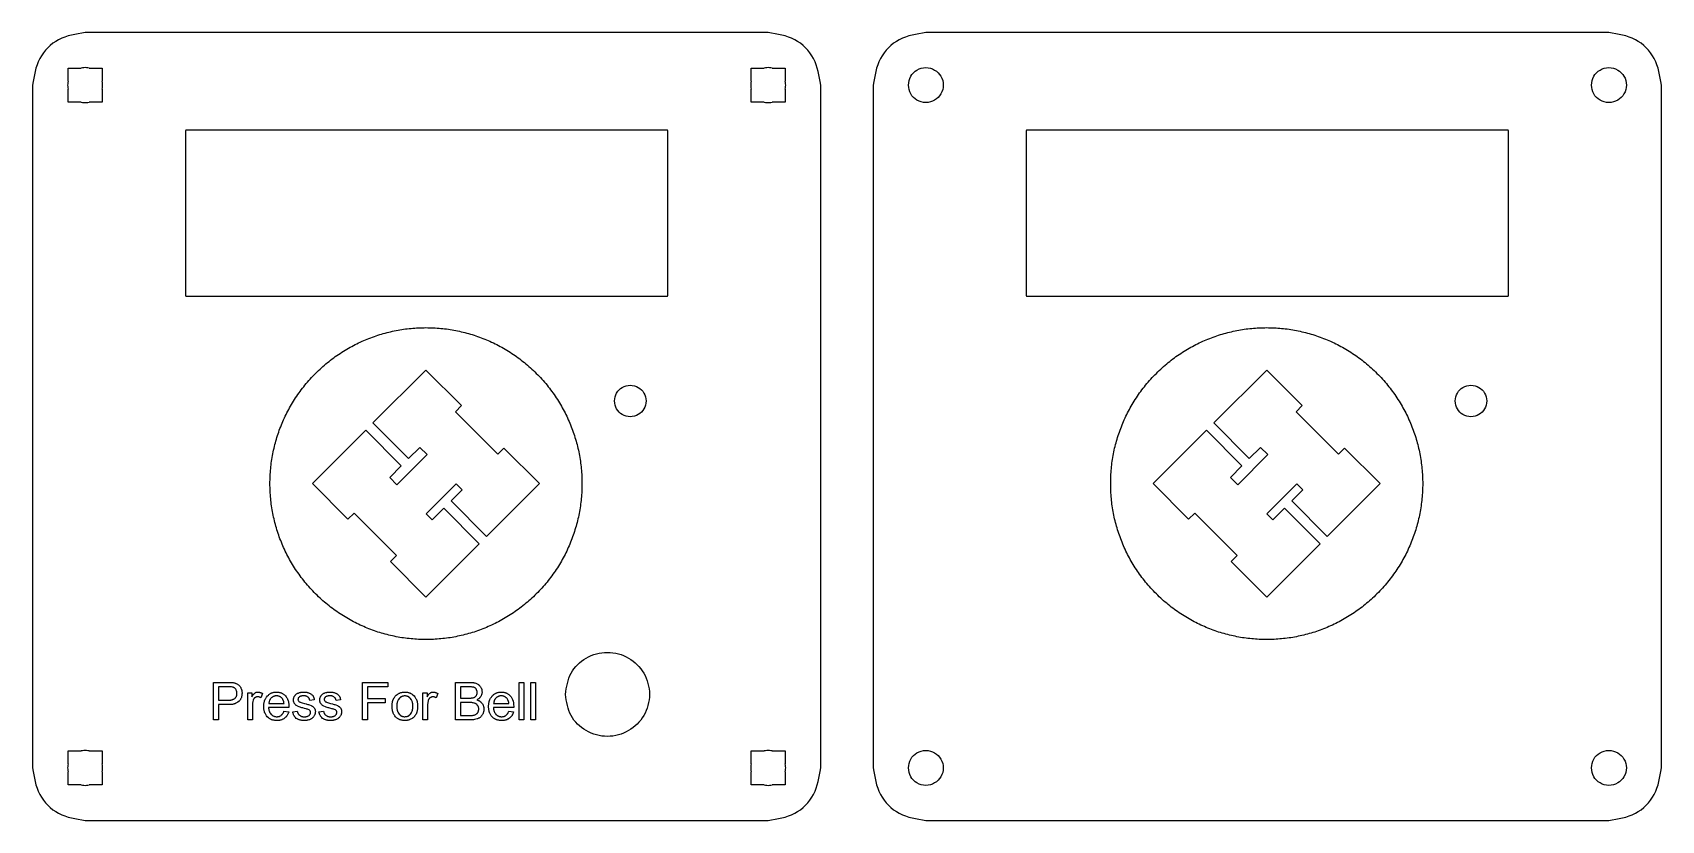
# Model space of a CAD drawing. Extents: x 14 to 324, y 11 to 161.
import ezdxf

# ---------------------------------------------------------------- set-up
doc = ezdxf.new("R2010")
doc.units = 0
for name, color, linetype in [('CUT', 3, 'CONTINUOUS'), ('ETCH1', 5, 'CONTINUOUS'), ('ETCH2', 6, 'CONTINUOUS'), ('ETCH3', 2, 'CONTINUOUS')]:
    doc.layers.add(name, color=color, linetype=linetype)

msp = doc.modelspace()

# ---------------------------------------------------------------- linework, layer by layer
at = {"layer": 'CUT'}
for p, q in [((153.71, 161.34), (23.63, 161.34)), ((313.82, 161.34), (183.73, 161.34)), ((20.38, 152.08), (20.38, 154.58)), ((20.38, 154.58), (22.88, 154.58)), ((24.37, 154.58), (26.87, 154.58)), ((26.87, 154.58), (26.87, 152.08)), ((150.47, 152.08), (150.47, 154.58)), ((150.47, 154.58), (152.97, 154.58)), ((154.46, 154.58), (156.95, 154.58)), ((156.95, 154.58), (156.95, 152.08)), ((13.62, 151.34), (13.62, 21.25)), ((20.38, 148.09), (20.38, 150.59)), ((26.87, 150.59), (26.87, 148.09)), ((150.47, 148.09), (150.47, 150.59)), ((156.95, 150.59), (156.95, 148.09)), ((163.72, 21.25), (163.72, 151.34)), ((173.73, 151.34), (173.73, 21.25)), ((323.83, 21.25), (323.83, 151.34)), ((22.88, 148.09), (20.38, 148.09)), ((26.87, 148.09), (24.37, 148.09)), ((152.97, 148.09), (150.47, 148.09)), ((156.95, 148.09), (154.46, 148.09)), ((42.89, 142.79), (134.45, 142.79)), ((203, 142.79), (294.56, 142.79)), ((42.79, 111.17), (42.79, 142.69)), ((134.55, 142.69), (134.55, 111.17)), ((202.9, 111.17), (202.9, 142.69)), ((294.66, 142.69), (294.66, 111.17)), ((134.45, 111.07), (42.89, 111.07)), ((294.56, 111.07), (203, 111.07)), ((20.38, 22), (20.38, 24.49)), ((20.38, 24.49), (22.88, 24.49)), ((24.37, 24.49), (26.87, 24.49)), ((26.87, 24.49), (26.87, 22)), ((150.47, 22), (150.47, 24.49)), ((150.47, 24.49), (152.97, 24.49)), ((154.46, 24.49), (156.95, 24.49)), ((156.95, 24.49), (156.95, 22)), ((20.38, 18.01), (20.38, 20.5)), ((26.87, 20.5), (26.87, 18.01)), ((150.47, 18.01), (150.47, 20.5)), ((156.95, 20.5), (156.95, 18.01)), ((22.88, 18.01), (20.38, 18.01)), ((26.87, 18.01), (24.37, 18.01)), ((152.97, 18.01), (150.47, 18.01)), ((156.95, 18.01), (154.46, 18.01)), ((23.63, 11.24), (153.71, 11.24)), ((183.73, 11.24), (313.82, 11.24))]:
    msp.add_line(p, q, dxfattribs=at)
at = {"layer": 'CUT', "linetype": 'ByBlock'}
for centre, start, end in [((42.89, 142.69), 90, 180), ((134.45, 142.69), 0, 90), ((203, 142.69), 90, 180), ((294.56, 142.69), 0, 90), ((42.89, 111.17), 180, 270), ((134.45, 111.17), 270, 0), ((203, 111.17), 180, 270), ((294.56, 111.17), 270, 0)]:
    msp.add_arc(centre, 0.1, start, end, dxfattribs=at)
at = {"layer": 'CUT'}
for points, knots in [([(23.63, 161.34), (21.87, 161.07), (18.42, 160.53), (14.44, 156.54), (13.89, 153.09), (13.62, 151.34)], [0, 0, 0, 0, 5.232488, 10.309781, 15.542274, 15.542274, 15.542274, 15.542274]), ([(163.72, 151.34), (163.45, 153.09), (162.9, 156.54), (158.92, 160.53), (155.47, 161.07), (153.71, 161.34)], [0, 0, 0, 0, 5.232492, 10.309783, 15.542277, 15.542277, 15.542277, 15.542277]), ([(183.73, 161.34), (181.98, 161.07), (178.53, 160.53), (174.54, 156.54), (174, 153.09), (173.73, 151.34)], [0, 0, 0, 0, 5.232493, 10.309785, 15.542277, 15.542277, 15.542277, 15.542277]), ([(323.83, 151.34), (323.55, 153.09), (323.01, 156.54), (319.03, 160.53), (315.57, 161.07), (313.82, 161.34)], [0, 0, 0, 0, 5.232493, 10.309787, 15.542272, 15.542272, 15.542272, 15.542272]), ([(20.38, 152.08), (20.35, 151.92), (20.29, 151.59), (20.29, 151.08), (20.35, 150.75), (20.38, 150.59)], [0, 0, 0, 0, 0.502644, 1.003869, 1.506512, 1.506512, 1.506512, 1.506512]), ([(24.37, 154.58), (24.21, 154.61), (23.88, 154.67), (23.37, 154.67), (23.04, 154.61), (22.88, 154.58)], [0, 0, 0, 0, 0.502643, 1.003869, 1.506512, 1.506512, 1.506512, 1.506512]), ([(26.87, 150.59), (26.9, 150.75), (26.96, 151.08), (26.96, 151.59), (26.9, 151.92), (26.87, 152.08)], [0, 0, 0, 0, 0.502644, 1.003869, 1.506512, 1.506512, 1.506512, 1.506512]), ([(150.47, 152.08), (150.44, 151.92), (150.38, 151.59), (150.38, 151.08), (150.44, 150.75), (150.47, 150.59)], [0, 0, 0, 0, 0.502644, 1.003869, 1.506512, 1.506512, 1.506512, 1.506512]), ([(154.46, 154.58), (154.3, 154.61), (153.97, 154.67), (153.46, 154.67), (153.13, 154.61), (152.97, 154.58)], [0, 0, 0, 0, 0.502644, 1.003869, 1.506512, 1.506512, 1.506512, 1.506512]), ([(156.96, 150.59), (156.99, 150.75), (157.05, 151.08), (157.05, 151.59), (156.99, 151.92), (156.96, 152.08)], [0, 0, 0, 0, 0.502644, 1.003869, 1.506512, 1.506512, 1.506512, 1.506512]), ([(180.41, 151.34), (180.5, 150.75), (180.68, 149.59), (182, 148.32), (183.73, 147.85), (185.48, 148.32), (186.75, 149.59), (187.22, 151.34), (186.75, 153.08), (185.48, 154.35), (183.73, 154.82), (182, 154.35), (180.68, 153.08), (180.5, 151.92), (180.41, 151.34)], [0, 0, 0, 0, 1.739739, 3.427871, 5.167609, 6.907347, 8.595479, 10.335218, 12.074956, 13.763088, 15.502826, 17.242565, 18.930696, 20.670434, 20.670434, 20.670434, 20.670434]), ([(310.49, 151.34), (310.58, 150.75), (310.77, 149.59), (312.09, 148.32), (313.82, 147.85), (315.56, 148.32), (316.84, 149.59), (317.31, 151.34), (316.84, 153.08), (315.56, 154.35), (313.82, 154.82), (312.09, 154.35), (310.77, 153.08), (310.58, 151.92), (310.49, 151.34)], [0, 0, 0, 0, 1.739739, 3.427871, 5.167609, 6.907347, 8.595479, 10.335219, 12.074957, 13.763089, 15.502827, 17.242565, 18.930697, 20.670435, 20.670435, 20.670435, 20.670435]), ([(22.88, 148.09), (23.04, 148.06), (23.37, 148), (23.88, 148), (24.21, 148.06), (24.37, 148.09)], [0, 0, 0, 0, 0.502644, 1.00387, 1.506512, 1.506512, 1.506512, 1.506512]), ([(152.97, 148.09), (153.13, 148.06), (153.46, 148), (153.97, 148), (154.3, 148.06), (154.46, 148.09)], [0, 0, 0, 0, 0.502644, 1.003869, 1.506512, 1.506512, 1.506512, 1.506512]), ([(124.44, 91.16), (124.53, 90.63), (124.69, 89.58), (125.88, 88.44), (127.44, 88.01), (129.02, 88.44), (130.17, 89.58), (130.59, 91.16), (130.17, 92.73), (129.02, 93.88), (127.44, 94.3), (125.88, 93.88), (124.69, 92.73), (124.53, 91.69), (124.44, 91.16)], [0, 0, 0, 0, 1.570105, 3.09364, 4.663745, 6.23385, 7.757385, 9.32749, 10.897593, 12.421129, 13.991234, 15.561339, 17.084874, 18.654977, 18.654977, 18.654977, 18.654977]), ([(284.55, 91.16), (284.63, 90.63), (284.8, 89.58), (285.99, 88.44), (287.55, 88.01), (289.13, 88.44), (290.27, 89.58), (290.7, 91.16), (290.27, 92.73), (289.13, 93.88), (287.55, 94.3), (285.99, 93.88), (284.8, 92.73), (284.63, 91.69), (284.55, 91.16)], [0, 0, 0, 0, 1.570106, 3.093643, 4.663742, 6.233842, 7.757379, 9.327485, 10.897589, 12.421127, 13.991227, 15.561326, 17.084863, 18.654968, 18.654968, 18.654968, 18.654968]), ([(115.09, 35.26), (115.31, 33.85), (115.74, 31.07), (118.93, 28.01), (123.09, 26.87), (127.29, 28.01), (130.35, 31.07), (131.48, 35.26), (130.35, 39.45), (127.29, 42.51), (123.09, 43.65), (118.93, 42.51), (115.74, 39.45), (115.31, 36.67), (115.09, 35.26)], [0, 0, 0, 0, 4.186092, 8.248027, 12.434122, 16.620217, 20.682152, 24.868244, 29.054337, 33.116271, 37.302367, 41.488462, 45.550397, 49.736489, 49.736489, 49.736489, 49.736489]), ([(20.38, 22), (20.35, 21.83), (20.29, 21.5), (20.29, 21), (20.35, 20.67), (20.38, 20.5)], [0, 0, 0, 0, 0.502643, 1.003869, 1.506512, 1.506512, 1.506512, 1.506512]), ([(24.37, 24.49), (24.21, 24.52), (23.88, 24.58), (23.37, 24.58), (23.04, 24.52), (22.88, 24.49)], [0, 0, 0, 0, 0.502643, 1.003869, 1.506512, 1.506512, 1.506512, 1.506512]), ([(26.87, 20.5), (26.9, 20.67), (26.96, 21), (26.96, 21.5), (26.9, 21.83), (26.87, 22)], [0, 0, 0, 0, 0.502644, 1.00387, 1.506512, 1.506512, 1.506512, 1.506512]), ([(150.47, 22), (150.44, 21.83), (150.38, 21.5), (150.38, 21), (150.44, 20.67), (150.47, 20.5)], [0, 0, 0, 0, 0.502643, 1.003869, 1.506512, 1.506512, 1.506512, 1.506512]), ([(154.46, 24.49), (154.3, 24.52), (153.97, 24.58), (153.46, 24.58), (153.13, 24.52), (152.97, 24.49)], [0, 0, 0, 0, 0.502644, 1.003869, 1.506512, 1.506512, 1.506512, 1.506512]), ([(156.96, 20.5), (156.99, 20.67), (157.05, 21), (157.05, 21.5), (156.99, 21.83), (156.96, 22)], [0, 0, 0, 0, 0.502644, 1.00387, 1.506512, 1.506512, 1.506512, 1.506512]), ([(180.41, 21.25), (180.5, 20.66), (180.68, 19.51), (182, 18.24), (183.73, 17.76), (185.48, 18.24), (186.75, 19.51), (187.22, 21.25), (186.75, 22.99), (185.48, 24.26), (183.73, 24.74), (182, 24.26), (180.68, 22.99), (180.5, 21.84), (180.41, 21.25)], [0, 0, 0, 0, 1.739736, 3.427868, 5.167607, 6.907346, 8.595479, 10.335214, 12.07495, 13.763083, 15.502822, 17.24256, 18.930693, 20.670428, 20.670428, 20.670428, 20.670428]), ([(310.49, 21.25), (310.58, 20.66), (310.77, 19.51), (312.09, 18.24), (313.82, 17.76), (315.56, 18.24), (316.84, 19.51), (317.31, 21.25), (316.84, 22.99), (315.56, 24.26), (313.82, 24.74), (312.09, 24.26), (310.77, 22.99), (310.58, 21.84), (310.49, 21.25)], [0, 0, 0, 0, 1.739735, 3.427869, 5.167607, 6.907346, 8.595479, 10.335215, 12.07495, 13.763083, 15.502822, 17.242561, 18.930694, 20.670429, 20.670429, 20.670429, 20.670429]), ([(13.62, 21.25), (13.89, 19.5), (14.44, 16.04), (18.42, 12.06), (21.87, 11.52), (23.63, 11.24)], [0, 0, 0, 0, 5.232488, 10.309784, 15.542272, 15.542272, 15.542272, 15.542272]), ([(153.71, 11.24), (155.47, 11.52), (158.92, 12.06), (162.9, 16.04), (163.45, 19.5), (163.72, 21.25)], [0, 0, 0, 0, 5.232494, 10.309787, 15.542275, 15.542275, 15.542275, 15.542275]), ([(173.73, 21.25), (174, 19.5), (174.54, 16.04), (178.53, 12.06), (181.98, 11.52), (183.73, 11.24)], [0, 0, 0, 0, 5.232487, 10.309781, 15.542275, 15.542275, 15.542275, 15.542275]), ([(313.82, 11.24), (315.57, 11.52), (319.03, 12.06), (323.01, 16.04), (323.55, 19.5), (323.83, 21.25)], [0, 0, 0, 0, 5.232485, 10.309781, 15.54227, 15.54227, 15.54227, 15.54227]), ([(22.88, 18.01), (23.04, 17.98), (23.37, 17.92), (23.88, 17.92), (24.21, 17.98), (24.37, 18.01)], [0, 0, 0, 0, 0.502644, 1.00387, 1.506512, 1.506512, 1.506512, 1.506512]), ([(152.97, 18.01), (153.13, 17.98), (153.46, 17.92), (153.97, 17.92), (154.3, 17.98), (154.46, 18.01)], [0, 0, 0, 0, 0.502644, 1.003869, 1.506512, 1.506512, 1.506512, 1.506512])]:
    msp.add_open_spline(points, degree=3, knots=knots, dxfattribs=at)
at = {"layer": 'ETCH1'}
for p, q in [((75.7, 102.22), (76.03, 102.37)), ((76.03, 102.37), (76.36, 102.52)), ((76.36, 102.52), (76.69, 102.67)), ((76.69, 102.67), (77.02, 102.81)), ((77.02, 102.81), (77.36, 102.95)), ((77.36, 102.95), (77.69, 103.08)), ((77.69, 103.08), (78.03, 103.21)), ((78.03, 103.21), (78.37, 103.34)), ((78.37, 103.34), (78.71, 103.46)), ((78.71, 103.46), (79.05, 103.58)), ((79.05, 103.58), (79.39, 103.69)), ((79.39, 103.69), (79.74, 103.8)), ((79.74, 103.8), (80.08, 103.9)), ((80.08, 103.9), (80.42, 104)), ((80.42, 104), (80.77, 104.1)), ((80.77, 104.1), (81.12, 104.19)), ((81.12, 104.19), (81.47, 104.28)), ((81.47, 104.28), (81.81, 104.36)), ((81.81, 104.36), (82.16, 104.44)), ((82.16, 104.44), (82.51, 104.51)), ((82.51, 104.51), (82.86, 104.58)), ((82.86, 104.58), (83.22, 104.65)), ((83.22, 104.65), (83.57, 104.71)), ((83.57, 104.71), (83.92, 104.77)), ((83.92, 104.77), (84.27, 104.82)), ((84.27, 104.82), (84.63, 104.87)), ((84.63, 104.87), (84.98, 104.91)), ((84.98, 104.91), (85.34, 104.95)), ((85.34, 104.95), (85.69, 104.99)), ((85.69, 104.99), (86.05, 105.02)), ((86.05, 105.02), (86.4, 105.05)), ((86.4, 105.05), (86.76, 105.07)), ((86.76, 105.07), (87.11, 105.09)), ((87.11, 105.09), (87.47, 105.11)), ((87.47, 105.11), (87.83, 105.12)), ((87.83, 105.12), (88.18, 105.12)), ((88.18, 105.12), (88.54, 105.13)), ((88.54, 105.13), (88.89, 105.12)), ((88.89, 105.12), (89.25, 105.12)), ((89.25, 105.12), (89.61, 105.11)), ((89.61, 105.11), (89.96, 105.09)), ((89.96, 105.09), (90.32, 105.07)), ((90.32, 105.07), (90.68, 105.05)), ((90.68, 105.05), (91.03, 105.02)), ((91.03, 105.02), (91.39, 104.99)), ((91.39, 104.99), (91.74, 104.95)), ((91.74, 104.95), (92.1, 104.91)), ((92.1, 104.91), (92.45, 104.87)), ((92.45, 104.87), (92.8, 104.82)), ((92.8, 104.82), (93.16, 104.77)), ((93.16, 104.77), (93.51, 104.71)), ((93.51, 104.71), (93.86, 104.65)), ((93.86, 104.65), (94.21, 104.58)), ((94.21, 104.58), (94.56, 104.51)), ((94.56, 104.51), (94.91, 104.44)), ((94.91, 104.44), (95.26, 104.36)), ((95.26, 104.36), (95.61, 104.28)), ((95.61, 104.28), (95.96, 104.19)), ((95.96, 104.19), (96.31, 104.1)), ((96.31, 104.1), (96.65, 104)), ((96.65, 104), (97, 103.9)), ((97, 103.9), (97.34, 103.8)), ((97.34, 103.8), (97.69, 103.69)), ((97.69, 103.69), (98.03, 103.58)), ((98.03, 103.58), (98.37, 103.46)), ((98.37, 103.46), (98.71, 103.34)), ((98.71, 103.34), (99.05, 103.21)), ((99.05, 103.21), (99.38, 103.08)), ((99.38, 103.08), (99.72, 102.95)), ((99.72, 102.95), (100.05, 102.81)), ((100.05, 102.81), (100.39, 102.67)), ((100.39, 102.67), (100.72, 102.52)), ((100.72, 102.52), (101.05, 102.37)), ((101.05, 102.37), (101.38, 102.22)), ((70.67, 99.16), (70.97, 99.38)), ((70.97, 99.38), (71.27, 99.6)), ((71.27, 99.6), (71.58, 99.81)), ((71.58, 99.81), (71.88, 100.02)), ((71.88, 100.02), (72.19, 100.23)), ((72.19, 100.23), (72.5, 100.43)), ((72.5, 100.43), (72.81, 100.63)), ((72.81, 100.63), (73.13, 100.82)), ((73.13, 100.82), (73.44, 101.01)), ((73.44, 101.01), (73.76, 101.2)), ((73.76, 101.2), (74.08, 101.38)), ((74.08, 101.38), (74.4, 101.55)), ((74.4, 101.55), (74.72, 101.72)), ((74.72, 101.72), (75.05, 101.89)), ((75.05, 101.89), (75.37, 102.06)), ((75.37, 102.06), (75.7, 102.22)), ((101.38, 102.22), (101.71, 102.06)), ((101.71, 102.06), (102.03, 101.89)), ((102.03, 101.89), (102.35, 101.72)), ((102.35, 101.72), (102.68, 101.55)), ((102.68, 101.55), (103, 101.38)), ((103, 101.38), (103.32, 101.2)), ((103.32, 101.2), (103.63, 101.01)), ((103.63, 101.01), (103.95, 100.82)), ((103.95, 100.82), (104.26, 100.63)), ((104.26, 100.63), (104.58, 100.43)), ((104.58, 100.43), (104.89, 100.23)), ((104.89, 100.23), (105.19, 100.02)), ((105.19, 100.02), (105.5, 99.81)), ((105.5, 99.81), (105.8, 99.6)), ((105.8, 99.6), (106.11, 99.38)), ((106.11, 99.38), (106.41, 99.16)), ((67.26, 96.15), (67.53, 96.42)), ((67.53, 96.42), (67.81, 96.69)), ((67.81, 96.69), (68.08, 96.96)), ((68.08, 96.96), (68.36, 97.22)), ((68.36, 97.22), (68.64, 97.48)), ((68.64, 97.48), (68.92, 97.73)), ((68.92, 97.73), (69.21, 97.98)), ((69.21, 97.98), (69.5, 98.22)), ((69.5, 98.22), (69.79, 98.46)), ((69.79, 98.46), (70.08, 98.7)), ((70.08, 98.7), (70.38, 98.93)), ((70.38, 98.93), (70.67, 99.16)), ((88.54, 97.05), (78.45, 86.96)), ((95.32, 90.27), (88.54, 97.05)), ((106.41, 99.16), (106.7, 98.93)), ((106.7, 98.93), (107, 98.7)), ((107, 98.7), (107.29, 98.46)), ((107.29, 98.46), (107.58, 98.22)), ((107.58, 98.22), (107.87, 97.98)), ((107.87, 97.98), (108.16, 97.73)), ((108.16, 97.73), (108.44, 97.48)), ((108.44, 97.48), (108.72, 97.22)), ((108.72, 97.22), (109, 96.96)), ((109, 96.96), (109.28, 96.69)), ((109.28, 96.69), (109.55, 96.42)), ((109.55, 96.42), (109.82, 96.15)), ((64.57, 92.98), (64.8, 93.28)), ((64.8, 93.28), (65.02, 93.58)), ((65.02, 93.58), (65.26, 93.87)), ((65.26, 93.87), (65.49, 94.17)), ((65.49, 94.17), (65.73, 94.46)), ((65.73, 94.46), (65.98, 94.75)), ((65.98, 94.75), (66.22, 95.03)), ((66.22, 95.03), (66.48, 95.31)), ((66.48, 95.31), (66.73, 95.6)), ((66.73, 95.6), (67, 95.87)), ((67, 95.87), (67.26, 96.15)), ((109.82, 96.15), (110.08, 95.87)), ((110.08, 95.87), (110.34, 95.6)), ((110.34, 95.6), (110.6, 95.31)), ((110.6, 95.31), (110.85, 95.03)), ((110.85, 95.03), (111.1, 94.75)), ((111.1, 94.75), (111.35, 94.46)), ((111.35, 94.46), (111.59, 94.17)), ((111.59, 94.17), (111.82, 93.87)), ((111.82, 93.87), (112.05, 93.58)), ((112.05, 93.58), (112.28, 93.28)), ((112.28, 93.28), (112.51, 92.98)), ((62.58, 89.88), (62.76, 90.19)), ((62.76, 90.19), (62.94, 90.51)), ((62.94, 90.51), (63.13, 90.83)), ((63.13, 90.83), (63.32, 91.14)), ((63.32, 91.14), (63.52, 91.45)), ((63.52, 91.45), (63.72, 91.76)), ((63.72, 91.76), (63.93, 92.07)), ((63.93, 92.07), (64.14, 92.38)), ((64.14, 92.38), (64.36, 92.68)), ((64.36, 92.68), (64.57, 92.98)), ((94.16, 89.11), (95.32, 90.27)), ((112.51, 92.98), (112.72, 92.68)), ((112.72, 92.68), (112.94, 92.38)), ((112.94, 92.38), (113.15, 92.07)), ((113.15, 92.07), (113.35, 91.76)), ((113.35, 91.76), (113.56, 91.45)), ((113.56, 91.45), (113.75, 91.14)), ((113.75, 91.14), (113.95, 90.83)), ((113.95, 90.83), (114.14, 90.51)), ((114.14, 90.51), (114.32, 90.19)), ((114.32, 90.19), (114.5, 89.88)), ((61, 86.59), (61.14, 86.93)), ((61.14, 86.93), (61.29, 87.26)), ((61.29, 87.26), (61.43, 87.59)), ((61.43, 87.59), (61.58, 87.92)), ((61.58, 87.92), (61.74, 88.25)), ((61.74, 88.25), (61.9, 88.58)), ((61.9, 88.58), (62.06, 88.91)), ((62.06, 88.91), (62.23, 89.23)), ((62.23, 89.23), (62.4, 89.55)), ((62.4, 89.55), (62.58, 89.88)), ((78.45, 86.96), (85.23, 80.19)), ((102.24, 81.04), (94.16, 89.11)), ((114.5, 89.88), (114.68, 89.55)), ((114.68, 89.55), (114.85, 89.23)), ((114.85, 89.23), (115.02, 88.91)), ((115.02, 88.91), (115.18, 88.58)), ((115.18, 88.58), (115.34, 88.25)), ((115.34, 88.25), (115.5, 87.92)), ((115.5, 87.92), (115.65, 87.59)), ((115.65, 87.59), (115.79, 87.26)), ((115.79, 87.26), (115.94, 86.93)), ((115.94, 86.93), (116.07, 86.59)), ((59.95, 83.53), (60.05, 83.87)), ((60.05, 83.87), (60.16, 84.22)), ((60.16, 84.22), (60.27, 84.56)), ((60.27, 84.56), (60.38, 84.9)), ((60.38, 84.9), (60.49, 85.24)), ((60.49, 85.24), (60.61, 85.58)), ((60.61, 85.58), (60.74, 85.92)), ((60.74, 85.92), (60.87, 86.26)), ((60.87, 86.26), (61, 86.59)), ((77.07, 85.57), (66.91, 75.41)), ((83.84, 78.8), (77.07, 85.57)), ((116.07, 86.59), (116.21, 86.26)), ((116.21, 86.26), (116.34, 85.92)), ((116.34, 85.92), (116.46, 85.58)), ((116.46, 85.58), (116.58, 85.24)), ((116.58, 85.24), (116.7, 84.9)), ((116.7, 84.9), (116.81, 84.56)), ((116.81, 84.56), (116.92, 84.22)), ((116.92, 84.22), (117.03, 83.87)), ((117.03, 83.87), (117.13, 83.53)), ((59.24, 80.38), (59.31, 80.74)), ((59.31, 80.74), (59.37, 81.09)), ((59.37, 81.09), (59.44, 81.44)), ((59.44, 81.44), (59.52, 81.79)), ((59.52, 81.79), (59.6, 82.14)), ((59.6, 82.14), (59.68, 82.49)), ((59.68, 82.49), (59.76, 82.84)), ((59.76, 82.84), (59.86, 83.18)), ((59.86, 83.18), (59.95, 83.53)), ((88.75, 80.93), (83.02, 75.2)), ((85.23, 80.19), (87.36, 82.32)), ((87.36, 82.32), (88.75, 80.93)), ((103.39, 82.19), (102.24, 81.04)), ((110.17, 75.41), (103.39, 82.19)), ((117.13, 83.53), (117.22, 83.18)), ((117.22, 83.18), (117.31, 82.84)), ((117.31, 82.84), (117.4, 82.49)), ((117.4, 82.49), (117.48, 82.14)), ((117.48, 82.14), (117.56, 81.79)), ((117.56, 81.79), (117.64, 81.44)), ((117.64, 81.44), (117.71, 81.09)), ((117.71, 81.09), (117.77, 80.74)), ((117.77, 80.74), (117.83, 80.38)), ((58.9, 77.55), (58.93, 77.91)), ((58.93, 77.91), (58.97, 78.26)), ((58.97, 78.26), (59, 78.62)), ((59, 78.62), (59.04, 78.97)), ((59.04, 78.97), (59.09, 79.33)), ((59.09, 79.33), (59.14, 79.68)), ((59.14, 79.68), (59.19, 80.03)), ((59.19, 80.03), (59.24, 80.38)), ((81.63, 76.59), (83.84, 78.8)), ((117.83, 80.38), (117.89, 80.03)), ((117.89, 80.03), (117.94, 79.68)), ((117.94, 79.68), (117.99, 79.33)), ((117.99, 79.33), (118.04, 78.97)), ((118.04, 78.97), (118.08, 78.62)), ((118.08, 78.62), (118.11, 78.26)), ((118.11, 78.26), (118.15, 77.91)), ((118.15, 77.91), (118.17, 77.55)), ((58.83, 75.77), (58.84, 76.13)), ((58.83, 75.41), (58.83, 75.77)), ((58.83, 75.06), (58.83, 75.41)), ((58.84, 74.7), (58.83, 75.06)), ((58.84, 76.13), (58.85, 76.48)), ((58.85, 74.35), (58.84, 74.7)), ((58.85, 76.48), (58.86, 76.84)), ((58.86, 76.84), (58.88, 77.2)), ((58.88, 77.2), (58.9, 77.55)), ((66.91, 75.41), (73.68, 68.64)), ((83.02, 75.2), (81.63, 76.59)), ((88.59, 69.64), (94.32, 75.37)), ((94.32, 75.37), (95.44, 74.24)), ((100.09, 65.33), (110.17, 75.41)), ((118.17, 77.55), (118.2, 77.2)), ((118.2, 77.2), (118.22, 76.84)), ((118.22, 76.84), (118.23, 76.48)), ((118.23, 76.48), (118.24, 76.13)), ((118.24, 74.7), (118.23, 74.35)), ((118.24, 76.13), (118.25, 75.77)), ((118.25, 75.06), (118.24, 74.7)), ((118.25, 75.77), (118.25, 75.41)), ((118.25, 75.41), (118.25, 75.06)), ((58.86, 73.99), (58.85, 74.35)), ((58.88, 73.63), (58.86, 73.99)), ((58.9, 73.28), (58.88, 73.63)), ((58.93, 72.92), (58.9, 73.28)), ((58.97, 72.57), (58.93, 72.92)), ((59, 72.21), (58.97, 72.57)), ((59.04, 71.86), (59, 72.21)), ((59.09, 71.5), (59.04, 71.86)), ((59.14, 71.15), (59.09, 71.5)), ((95.44, 74.24), (93.31, 72.11)), ((93.31, 72.11), (100.09, 65.33)), ((117.99, 71.5), (117.94, 71.15)), ((118.04, 71.86), (117.99, 71.5)), ((118.08, 72.21), (118.04, 71.86)), ((118.11, 72.57), (118.08, 72.21)), ((118.15, 72.92), (118.11, 72.57)), ((118.17, 73.28), (118.15, 72.92)), ((118.2, 73.63), (118.17, 73.28)), ((118.22, 73.99), (118.2, 73.63)), ((118.23, 74.35), (118.22, 73.99)), ((59.19, 70.8), (59.14, 71.15)), ((59.24, 70.44), (59.19, 70.8)), ((59.31, 70.09), (59.24, 70.44)), ((59.37, 69.74), (59.31, 70.09)), ((59.44, 69.39), (59.37, 69.74)), ((59.52, 69.04), (59.44, 69.39)), ((59.6, 68.69), (59.52, 69.04)), ((59.68, 68.34), (59.6, 68.69)), ((59.76, 67.99), (59.68, 68.34)), ((73.68, 68.64), (74.84, 69.79)), ((74.84, 69.79), (82.92, 61.71)), ((89.71, 68.51), (88.59, 69.64)), ((91.92, 70.72), (89.71, 68.51)), ((98.7, 63.94), (91.92, 70.72)), ((117.4, 68.34), (117.31, 67.99)), ((117.48, 68.69), (117.4, 68.34)), ((117.56, 69.04), (117.48, 68.69)), ((117.64, 69.39), (117.56, 69.04)), ((117.71, 69.74), (117.64, 69.39)), ((117.77, 70.09), (117.71, 69.74)), ((117.83, 70.44), (117.77, 70.09)), ((117.89, 70.8), (117.83, 70.44)), ((117.94, 71.15), (117.89, 70.8)), ((59.86, 67.65), (59.76, 67.99)), ((59.95, 67.3), (59.86, 67.65)), ((60.05, 66.96), (59.95, 67.3)), ((60.16, 66.61), (60.05, 66.96)), ((60.27, 66.27), (60.16, 66.61)), ((60.38, 65.93), (60.27, 66.27)), ((60.49, 65.59), (60.38, 65.93)), ((60.61, 65.25), (60.49, 65.59)), ((60.74, 64.91), (60.61, 65.25)), ((116.46, 65.25), (116.34, 64.91)), ((116.58, 65.59), (116.46, 65.25)), ((116.7, 65.93), (116.58, 65.59)), ((116.81, 66.27), (116.7, 65.93)), ((116.92, 66.61), (116.81, 66.27)), ((117.03, 66.96), (116.92, 66.61)), ((117.13, 67.3), (117.03, 66.96)), ((117.22, 67.65), (117.13, 67.3)), ((117.31, 67.99), (117.22, 67.65)), ((60.87, 64.57), (60.74, 64.91)), ((61, 64.23), (60.87, 64.57)), ((61.14, 63.9), (61, 64.23)), ((61.29, 63.57), (61.14, 63.9)), ((61.43, 63.24), (61.29, 63.57)), ((61.58, 62.9), (61.43, 63.24)), ((61.74, 62.57), (61.58, 62.9)), ((61.9, 62.25), (61.74, 62.57)), ((62.06, 61.92), (61.9, 62.25)), ((88.54, 53.78), (98.7, 63.94)), ((115.18, 62.25), (115.02, 61.92)), ((115.34, 62.57), (115.18, 62.25)), ((115.5, 62.9), (115.34, 62.57)), ((115.65, 63.24), (115.5, 62.9)), ((115.79, 63.57), (115.65, 63.24)), ((115.94, 63.9), (115.79, 63.57)), ((116.07, 64.23), (115.94, 63.9)), ((116.21, 64.57), (116.07, 64.23)), ((116.34, 64.91), (116.21, 64.57)), ((62.23, 61.6), (62.06, 61.92)), ((62.4, 61.27), (62.23, 61.6)), ((62.58, 60.95), (62.4, 61.27)), ((62.76, 60.64), (62.58, 60.95)), ((62.94, 60.32), (62.76, 60.64)), ((63.13, 60), (62.94, 60.32)), ((63.32, 59.69), (63.13, 60)), ((63.52, 59.38), (63.32, 59.69)), ((63.72, 59.07), (63.52, 59.38)), ((63.93, 58.76), (63.72, 59.07)), ((82.92, 61.71), (81.76, 60.56)), ((81.76, 60.56), (88.54, 53.78)), ((113.35, 59.07), (113.15, 58.76)), ((113.56, 59.38), (113.35, 59.07)), ((113.75, 59.69), (113.56, 59.38)), ((113.95, 60), (113.75, 59.69)), ((114.14, 60.32), (113.95, 60)), ((114.32, 60.64), (114.14, 60.32)), ((114.5, 60.95), (114.32, 60.64)), ((114.68, 61.27), (114.5, 60.95)), ((114.85, 61.6), (114.68, 61.27)), ((115.02, 61.92), (114.85, 61.6)), ((64.14, 58.45), (63.93, 58.76)), ((64.36, 58.15), (64.14, 58.45)), ((64.57, 57.85), (64.36, 58.15)), ((64.8, 57.55), (64.57, 57.85)), ((65.02, 57.25), (64.8, 57.55)), ((65.26, 56.96), (65.02, 57.25)), ((65.49, 56.66), (65.26, 56.96)), ((65.73, 56.37), (65.49, 56.66)), ((65.98, 56.08), (65.73, 56.37)), ((66.22, 55.8), (65.98, 56.08)), ((111.1, 56.08), (110.85, 55.8)), ((111.35, 56.37), (111.1, 56.08)), ((111.59, 56.66), (111.35, 56.37)), ((111.82, 56.96), (111.59, 56.66)), ((112.05, 57.25), (111.82, 56.96)), ((112.28, 57.55), (112.05, 57.25)), ((112.51, 57.85), (112.28, 57.55)), ((112.72, 58.15), (112.51, 57.85)), ((112.94, 58.45), (112.72, 58.15)), ((113.15, 58.76), (112.94, 58.45)), ((66.48, 55.52), (66.22, 55.8)), ((66.73, 55.23), (66.48, 55.52)), ((67, 54.96), (66.73, 55.23)), ((67.26, 54.68), (67, 54.96)), ((67.53, 54.41), (67.26, 54.68)), ((67.81, 54.14), (67.53, 54.41)), ((68.08, 53.87), (67.81, 54.14)), ((68.36, 53.61), (68.08, 53.87)), ((68.64, 53.35), (68.36, 53.61)), ((68.92, 53.1), (68.64, 53.35)), ((69.21, 52.85), (68.92, 53.1)), ((69.5, 52.61), (69.21, 52.85)), ((107.87, 52.85), (107.58, 52.61)), ((108.16, 53.1), (107.87, 52.85)), ((108.44, 53.35), (108.16, 53.1)), ((108.72, 53.61), (108.44, 53.35)), ((109, 53.87), (108.72, 53.61)), ((109.28, 54.14), (109, 53.87)), ((109.55, 54.41), (109.28, 54.14)), ((109.82, 54.68), (109.55, 54.41)), ((110.08, 54.96), (109.82, 54.68)), ((110.34, 55.23), (110.08, 54.96)), ((110.6, 55.52), (110.34, 55.23)), ((110.85, 55.8), (110.6, 55.52)), ((69.79, 52.37), (69.5, 52.61)), ((70.08, 52.13), (69.79, 52.37)), ((70.38, 51.9), (70.08, 52.13)), ((70.67, 51.67), (70.38, 51.9)), ((70.97, 51.45), (70.67, 51.67)), ((71.27, 51.23), (70.97, 51.45)), ((71.58, 51.02), (71.27, 51.23)), ((71.88, 50.81), (71.58, 51.02)), ((72.19, 50.6), (71.88, 50.81)), ((72.5, 50.4), (72.19, 50.6)), ((72.81, 50.2), (72.5, 50.4)), ((73.13, 50.01), (72.81, 50.2)), ((73.44, 49.82), (73.13, 50.01)), ((73.76, 49.63), (73.44, 49.82)), ((103.64, 49.82), (103.32, 49.63)), ((103.95, 50.01), (103.64, 49.82)), ((104.27, 50.2), (103.95, 50.01)), ((104.58, 50.4), (104.27, 50.2)), ((104.89, 50.6), (104.58, 50.4)), ((105.19, 50.81), (104.89, 50.6)), ((105.5, 51.02), (105.19, 50.81)), ((105.8, 51.23), (105.5, 51.02)), ((106.11, 51.45), (105.8, 51.23)), ((106.41, 51.67), (106.11, 51.45)), ((106.7, 51.9), (106.41, 51.67)), ((107, 52.13), (106.7, 51.9)), ((107.29, 52.37), (107, 52.13)), ((107.58, 52.61), (107.29, 52.37)), ((74.08, 49.45), (73.76, 49.63)), ((74.4, 49.27), (74.08, 49.45)), ((74.72, 49.1), (74.4, 49.27)), ((75.05, 48.93), (74.72, 49.1)), ((75.37, 48.77), (75.05, 48.93)), ((75.7, 48.61), (75.37, 48.77)), ((76.03, 48.46), (75.7, 48.61)), ((76.36, 48.31), (76.03, 48.46)), ((76.69, 48.16), (76.36, 48.31)), ((77.02, 48.02), (76.69, 48.16)), ((77.36, 47.88), (77.02, 48.02)), ((77.69, 47.75), (77.36, 47.88)), ((78.03, 47.62), (77.69, 47.75)), ((78.37, 47.49), (78.03, 47.62)), ((78.71, 47.37), (78.37, 47.49)), ((79.05, 47.25), (78.71, 47.37)), ((79.39, 47.14), (79.05, 47.25)), ((79.74, 47.03), (79.39, 47.14)), ((80.08, 46.93), (79.74, 47.03)), ((80.42, 46.83), (80.08, 46.93)), ((80.77, 46.73), (80.42, 46.83)), ((81.12, 46.64), (80.77, 46.73)), ((81.47, 46.55), (81.12, 46.64)), ((81.81, 46.47), (81.47, 46.55)), ((95.61, 46.55), (95.26, 46.47)), ((95.96, 46.64), (95.61, 46.55)), ((96.31, 46.73), (95.96, 46.64)), ((96.65, 46.83), (96.31, 46.73)), ((97, 46.93), (96.65, 46.83)), ((97.34, 47.03), (97, 46.93)), ((97.69, 47.14), (97.34, 47.03)), ((98.03, 47.25), (97.69, 47.14)), ((98.37, 47.37), (98.03, 47.25)), ((98.71, 47.49), (98.37, 47.37)), ((99.05, 47.62), (98.71, 47.49)), ((99.38, 47.75), (99.05, 47.62)), ((99.72, 47.88), (99.38, 47.75)), ((100.05, 48.02), (99.72, 47.88)), ((100.39, 48.16), (100.05, 48.02)), ((100.72, 48.31), (100.39, 48.16)), ((101.05, 48.46), (100.72, 48.31)), ((101.38, 48.61), (101.05, 48.46)), ((101.71, 48.77), (101.38, 48.61)), ((102.03, 48.93), (101.71, 48.77)), ((102.36, 49.1), (102.03, 48.93)), ((102.68, 49.27), (102.36, 49.1)), ((103, 49.45), (102.68, 49.27)), ((103.32, 49.63), (103, 49.45)), ((82.16, 46.39), (81.81, 46.47)), ((82.51, 46.32), (82.16, 46.39)), ((82.87, 46.25), (82.51, 46.32)), ((83.22, 46.18), (82.87, 46.25)), ((83.57, 46.12), (83.22, 46.18)), ((83.92, 46.06), (83.57, 46.12)), ((84.27, 46.01), (83.92, 46.06)), ((84.63, 45.96), (84.27, 46.01)), ((84.98, 45.92), (84.63, 45.96)), ((85.34, 45.88), (84.98, 45.92)), ((85.69, 45.84), (85.34, 45.88)), ((86.05, 45.81), (85.69, 45.84)), ((86.4, 45.78), (86.05, 45.81)), ((86.76, 45.76), (86.4, 45.78)), ((87.11, 45.74), (86.76, 45.76)), ((87.47, 45.72), (87.11, 45.74)), ((87.83, 45.71), (87.47, 45.72)), ((88.18, 45.71), (87.83, 45.71)), ((88.54, 45.7), (88.18, 45.71)), ((88.89, 45.71), (88.54, 45.7)), ((89.25, 45.71), (88.89, 45.71)), ((89.61, 45.72), (89.25, 45.71)), ((89.96, 45.74), (89.61, 45.72)), ((90.32, 45.76), (89.96, 45.74)), ((90.68, 45.78), (90.32, 45.76)), ((91.03, 45.81), (90.68, 45.78)), ((91.39, 45.84), (91.03, 45.81)), ((91.74, 45.88), (91.39, 45.84)), ((92.1, 45.92), (91.74, 45.88)), ((92.45, 45.96), (92.1, 45.92)), ((92.8, 46.01), (92.45, 45.96)), ((93.16, 46.06), (92.8, 46.01)), ((93.51, 46.12), (93.16, 46.06)), ((93.86, 46.18), (93.51, 46.12)), ((94.21, 46.25), (93.86, 46.18)), ((94.56, 46.32), (94.21, 46.25)), ((94.91, 46.39), (94.56, 46.32)), ((95.26, 46.47), (94.91, 46.39))]:
    msp.add_line(p, q, dxfattribs=at)
at = {"layer": 'ETCH2'}
for p, q in [((235.81, 102.22), (236.14, 102.37)), ((236.14, 102.37), (236.47, 102.52)), ((236.47, 102.52), (236.8, 102.67)), ((236.8, 102.67), (237.13, 102.81)), ((237.13, 102.81), (237.47, 102.95)), ((237.47, 102.95), (237.8, 103.08)), ((237.8, 103.08), (238.14, 103.21)), ((238.14, 103.21), (238.48, 103.34)), ((238.48, 103.34), (238.82, 103.46)), ((238.82, 103.46), (239.16, 103.58)), ((239.16, 103.58), (239.5, 103.69)), ((239.5, 103.69), (239.84, 103.8)), ((239.84, 103.8), (240.19, 103.9)), ((240.19, 103.9), (240.53, 104)), ((240.53, 104), (240.88, 104.1)), ((240.88, 104.1), (241.23, 104.19)), ((241.23, 104.19), (241.57, 104.28)), ((241.57, 104.28), (241.92, 104.36)), ((241.92, 104.36), (242.27, 104.44)), ((242.27, 104.44), (242.62, 104.51)), ((242.62, 104.51), (242.97, 104.58)), ((242.97, 104.58), (243.32, 104.65)), ((243.32, 104.65), (243.67, 104.71)), ((243.67, 104.71), (244.03, 104.77)), ((244.03, 104.77), (244.38, 104.82)), ((244.38, 104.82), (244.73, 104.87)), ((244.73, 104.87), (245.09, 104.91)), ((245.09, 104.91), (245.44, 104.95)), ((245.44, 104.95), (245.8, 104.99)), ((245.8, 104.99), (246.15, 105.02)), ((246.15, 105.02), (246.51, 105.05)), ((246.51, 105.05), (246.86, 105.07)), ((246.86, 105.07), (247.22, 105.09)), ((247.22, 105.09), (247.58, 105.11)), ((247.58, 105.11), (247.93, 105.12)), ((247.93, 105.12), (248.29, 105.12)), ((248.29, 105.12), (248.65, 105.13)), ((248.65, 105.13), (249, 105.12)), ((249, 105.12), (249.36, 105.12)), ((249.36, 105.12), (249.72, 105.11)), ((249.72, 105.11), (250.07, 105.09)), ((250.07, 105.09), (250.43, 105.07)), ((250.43, 105.07), (250.78, 105.05)), ((250.78, 105.05), (251.14, 105.02)), ((251.14, 105.02), (251.49, 104.99)), ((251.49, 104.99), (251.85, 104.95)), ((251.85, 104.95), (252.2, 104.91)), ((252.2, 104.91), (252.56, 104.87)), ((252.56, 104.87), (252.91, 104.82)), ((252.91, 104.82), (253.27, 104.77)), ((253.27, 104.77), (253.62, 104.71)), ((253.62, 104.71), (253.97, 104.65)), ((253.97, 104.65), (254.32, 104.58)), ((254.32, 104.58), (254.67, 104.51)), ((254.67, 104.51), (255.02, 104.44)), ((255.02, 104.44), (255.37, 104.36)), ((255.37, 104.36), (255.72, 104.28)), ((255.72, 104.28), (256.07, 104.19)), ((256.07, 104.19), (256.41, 104.1)), ((256.41, 104.1), (256.76, 104)), ((256.76, 104), (257.11, 103.9)), ((257.11, 103.9), (257.45, 103.8)), ((257.45, 103.8), (257.79, 103.69)), ((257.79, 103.69), (258.14, 103.58)), ((258.14, 103.58), (258.48, 103.46)), ((258.48, 103.46), (258.82, 103.34)), ((258.82, 103.34), (259.15, 103.21)), ((259.15, 103.21), (259.49, 103.08)), ((259.49, 103.08), (259.83, 102.95)), ((259.83, 102.95), (260.16, 102.81)), ((260.16, 102.81), (260.49, 102.67)), ((260.49, 102.67), (260.83, 102.52)), ((260.83, 102.52), (261.16, 102.37)), ((261.16, 102.37), (261.49, 102.22)), ((230.78, 99.16), (231.08, 99.38)), ((231.08, 99.38), (231.38, 99.6)), ((231.38, 99.6), (231.69, 99.81)), ((231.69, 99.81), (231.99, 100.02)), ((231.99, 100.02), (232.3, 100.23)), ((232.3, 100.23), (232.61, 100.43)), ((232.61, 100.43), (232.92, 100.63)), ((232.92, 100.63), (233.23, 100.82)), ((233.23, 100.82), (233.55, 101.01)), ((233.55, 101.01), (233.87, 101.2)), ((233.87, 101.2), (234.19, 101.38)), ((234.19, 101.38), (234.51, 101.55)), ((234.51, 101.55), (234.83, 101.72)), ((234.83, 101.72), (235.15, 101.89)), ((235.15, 101.89), (235.48, 102.06)), ((235.48, 102.06), (235.81, 102.22)), ((261.49, 102.22), (261.81, 102.06)), ((261.81, 102.06), (262.14, 101.89)), ((262.14, 101.89), (262.46, 101.72)), ((262.46, 101.72), (262.79, 101.55)), ((262.79, 101.55), (263.11, 101.38)), ((263.11, 101.38), (263.43, 101.2)), ((263.43, 101.2), (263.74, 101.01)), ((263.74, 101.01), (264.06, 100.82)), ((264.06, 100.82), (264.37, 100.63)), ((264.37, 100.63), (264.68, 100.43)), ((264.68, 100.43), (265, 100.23)), ((265, 100.23), (265.3, 100.02)), ((265.3, 100.02), (265.61, 99.81)), ((265.61, 99.81), (265.91, 99.6)), ((265.91, 99.6), (266.21, 99.38)), ((266.21, 99.38), (266.51, 99.16)), ((227.37, 96.15), (227.64, 96.42)), ((227.64, 96.42), (227.91, 96.69)), ((227.91, 96.69), (228.19, 96.96)), ((228.19, 96.96), (228.47, 97.22)), ((228.47, 97.22), (228.75, 97.48)), ((228.75, 97.48), (229.03, 97.73)), ((229.03, 97.73), (229.32, 97.98)), ((229.32, 97.98), (229.61, 98.22)), ((229.61, 98.22), (229.89, 98.46)), ((229.89, 98.46), (230.19, 98.7)), ((230.19, 98.7), (230.48, 98.93)), ((230.48, 98.93), (230.78, 99.16)), ((248.65, 97.05), (238.56, 86.96)), ((255.42, 90.27), (248.65, 97.05)), ((266.51, 99.16), (266.81, 98.93)), ((266.81, 98.93), (267.11, 98.7)), ((267.11, 98.7), (267.4, 98.46)), ((267.4, 98.46), (267.69, 98.22)), ((267.69, 98.22), (267.98, 97.98)), ((267.98, 97.98), (268.26, 97.73)), ((268.26, 97.73), (268.55, 97.48)), ((268.55, 97.48), (268.83, 97.22)), ((268.83, 97.22), (269.11, 96.96)), ((269.11, 96.96), (269.38, 96.69)), ((269.38, 96.69), (269.65, 96.42)), ((269.65, 96.42), (269.92, 96.15)), ((224.68, 92.98), (224.9, 93.28)), ((224.9, 93.28), (225.13, 93.58)), ((225.13, 93.58), (225.36, 93.87)), ((225.36, 93.87), (225.6, 94.17)), ((225.6, 94.17), (225.84, 94.46)), ((225.84, 94.46), (226.08, 94.75)), ((226.08, 94.75), (226.33, 95.03)), ((226.33, 95.03), (226.59, 95.31)), ((226.59, 95.31), (226.84, 95.6)), ((226.84, 95.6), (227.1, 95.87)), ((227.1, 95.87), (227.37, 96.15)), ((269.92, 96.15), (270.19, 95.87)), ((270.19, 95.87), (270.45, 95.6)), ((270.45, 95.6), (270.71, 95.31)), ((270.71, 95.31), (270.96, 95.03)), ((270.96, 95.03), (271.21, 94.75)), ((271.21, 94.75), (271.45, 94.46)), ((271.45, 94.46), (271.69, 94.17)), ((271.69, 94.17), (271.93, 93.87)), ((271.93, 93.87), (272.16, 93.58)), ((272.16, 93.58), (272.39, 93.28)), ((272.39, 93.28), (272.61, 92.98)), ((222.68, 89.88), (222.86, 90.19)), ((222.86, 90.19), (223.05, 90.51)), ((223.05, 90.51), (223.24, 90.83)), ((223.24, 90.83), (223.43, 91.14)), ((223.43, 91.14), (223.63, 91.45)), ((223.63, 91.45), (223.83, 91.76)), ((223.83, 91.76), (224.04, 92.07)), ((224.04, 92.07), (224.25, 92.38)), ((224.25, 92.38), (224.46, 92.68)), ((224.46, 92.68), (224.68, 92.98)), ((254.27, 89.11), (255.42, 90.27)), ((272.61, 92.98), (272.83, 92.68)), ((272.83, 92.68), (273.05, 92.38)), ((273.05, 92.38), (273.26, 92.07)), ((273.26, 92.07), (273.46, 91.76)), ((273.46, 91.76), (273.66, 91.45)), ((273.66, 91.45), (273.86, 91.14)), ((273.86, 91.14), (274.06, 90.83)), ((274.06, 90.83), (274.24, 90.51)), ((274.24, 90.51), (274.43, 90.19)), ((274.43, 90.19), (274.61, 89.88)), ((221.11, 86.59), (221.25, 86.93)), ((221.25, 86.93), (221.39, 87.26)), ((221.39, 87.26), (221.54, 87.59)), ((221.54, 87.59), (221.69, 87.92)), ((221.69, 87.92), (221.84, 88.25)), ((221.84, 88.25), (222, 88.58)), ((222, 88.58), (222.17, 88.91)), ((222.17, 88.91), (222.34, 89.23)), ((222.34, 89.23), (222.51, 89.55)), ((222.51, 89.55), (222.68, 89.88)), ((238.56, 86.96), (245.34, 80.19)), ((262.35, 81.04), (254.27, 89.11)), ((274.61, 89.88), (274.79, 89.55)), ((274.79, 89.55), (274.96, 89.23)), ((274.96, 89.23), (275.13, 88.91)), ((275.13, 88.91), (275.29, 88.58)), ((275.29, 88.58), (275.45, 88.25)), ((275.45, 88.25), (275.6, 87.92)), ((275.6, 87.92), (275.75, 87.59)), ((275.75, 87.59), (275.9, 87.26)), ((275.9, 87.26), (276.04, 86.93)), ((276.04, 86.93), (276.18, 86.59)), ((220.06, 83.53), (220.16, 83.87)), ((220.16, 83.87), (220.27, 84.22)), ((220.27, 84.22), (220.37, 84.56)), ((220.37, 84.56), (220.49, 84.9)), ((220.49, 84.9), (220.6, 85.24)), ((220.6, 85.24), (220.72, 85.58)), ((220.72, 85.58), (220.85, 85.92)), ((220.85, 85.92), (220.98, 86.26)), ((220.98, 86.26), (221.11, 86.59)), ((237.17, 85.57), (227.01, 75.41)), ((243.95, 78.8), (237.17, 85.57)), ((276.18, 86.59), (276.32, 86.26)), ((276.32, 86.26), (276.45, 85.92)), ((276.45, 85.92), (276.57, 85.58)), ((276.57, 85.58), (276.69, 85.24)), ((276.69, 85.24), (276.81, 84.9)), ((276.81, 84.9), (276.92, 84.56)), ((276.92, 84.56), (277.03, 84.22)), ((277.03, 84.22), (277.13, 83.87)), ((277.13, 83.87), (277.23, 83.53)), ((219.35, 80.38), (219.41, 80.74)), ((219.41, 80.74), (219.48, 81.09)), ((219.48, 81.09), (219.55, 81.44)), ((219.55, 81.44), (219.62, 81.79)), ((219.62, 81.79), (219.7, 82.14)), ((219.7, 82.14), (219.79, 82.49)), ((219.79, 82.49), (219.87, 82.84)), ((219.87, 82.84), (219.96, 83.18)), ((219.96, 83.18), (220.06, 83.53)), ((248.86, 80.93), (243.13, 75.2)), ((245.34, 80.19), (247.47, 82.32)), ((247.47, 82.32), (248.86, 80.93)), ((263.5, 82.19), (262.35, 81.04)), ((270.28, 75.41), (263.5, 82.19)), ((277.23, 83.53), (277.33, 83.18)), ((277.33, 83.18), (277.42, 82.84)), ((277.42, 82.84), (277.51, 82.49)), ((277.51, 82.49), (277.59, 82.14)), ((277.59, 82.14), (277.67, 81.79)), ((277.67, 81.79), (277.74, 81.44)), ((277.74, 81.44), (277.81, 81.09)), ((277.81, 81.09), (277.88, 80.74)), ((277.88, 80.74), (277.94, 80.38)), ((219.01, 77.55), (219.04, 77.91)), ((219.04, 77.91), (219.07, 78.26)), ((219.07, 78.26), (219.11, 78.62)), ((219.11, 78.62), (219.15, 78.97)), ((219.15, 78.97), (219.19, 79.33)), ((219.19, 79.33), (219.24, 79.68)), ((219.24, 79.68), (219.3, 80.03)), ((219.3, 80.03), (219.35, 80.38)), ((241.74, 76.59), (243.95, 78.8)), ((277.94, 80.38), (278, 80.03)), ((278, 80.03), (278.05, 79.68)), ((278.05, 79.68), (278.1, 79.33)), ((278.1, 79.33), (278.14, 78.97)), ((278.14, 78.97), (278.19, 78.62)), ((278.19, 78.62), (278.22, 78.26)), ((278.22, 78.26), (278.25, 77.91)), ((278.25, 77.91), (278.28, 77.55)), ((218.94, 76.13), (218.96, 76.48)), ((218.94, 75.77), (218.94, 76.13)), ((218.94, 75.41), (218.94, 75.77)), ((218.94, 75.06), (218.94, 75.41)), ((218.94, 74.7), (218.94, 75.06)), ((218.96, 74.35), (218.94, 74.7)), ((218.96, 76.48), (218.97, 76.84)), ((218.97, 76.84), (218.99, 77.2)), ((218.99, 77.2), (219.01, 77.55)), ((227.01, 75.41), (233.79, 68.64)), ((243.13, 75.2), (241.74, 76.59)), ((248.69, 69.64), (254.42, 75.37)), ((254.42, 75.37), (255.55, 74.24)), ((260.2, 65.33), (270.28, 75.41)), ((278.28, 77.55), (278.3, 77.2)), ((278.3, 77.2), (278.32, 76.84)), ((278.32, 76.84), (278.34, 76.48)), ((278.34, 76.48), (278.35, 76.13)), ((278.35, 74.7), (278.34, 74.35)), ((278.35, 76.13), (278.36, 75.77)), ((278.36, 75.06), (278.35, 74.7)), ((278.36, 75.77), (278.36, 75.41)), ((278.36, 75.41), (278.36, 75.06)), ((218.97, 73.99), (218.96, 74.35)), ((218.99, 73.63), (218.97, 73.99)), ((219.01, 73.28), (218.99, 73.63)), ((219.04, 72.92), (219.01, 73.28)), ((219.07, 72.57), (219.04, 72.92)), ((219.11, 72.21), (219.07, 72.57)), ((219.15, 71.86), (219.11, 72.21)), ((219.19, 71.5), (219.15, 71.86)), ((219.24, 71.15), (219.19, 71.5)), ((255.55, 74.24), (253.42, 72.11)), ((253.42, 72.11), (260.2, 65.33)), ((278.1, 71.5), (278.05, 71.15)), ((278.14, 71.86), (278.1, 71.5)), ((278.19, 72.21), (278.14, 71.86)), ((278.22, 72.57), (278.19, 72.21)), ((278.25, 72.92), (278.22, 72.57)), ((278.28, 73.28), (278.25, 72.92)), ((278.3, 73.63), (278.28, 73.28)), ((278.32, 73.99), (278.3, 73.63)), ((278.34, 74.35), (278.32, 73.99)), ((219.3, 70.8), (219.24, 71.15)), ((219.35, 70.44), (219.3, 70.8)), ((219.41, 70.09), (219.35, 70.44)), ((219.48, 69.74), (219.41, 70.09)), ((219.55, 69.39), (219.48, 69.74)), ((219.62, 69.04), (219.55, 69.39)), ((219.7, 68.69), (219.62, 69.04)), ((219.79, 68.34), (219.7, 68.69)), ((219.87, 67.99), (219.79, 68.34)), ((233.79, 68.64), (234.95, 69.79)), ((234.95, 69.79), (243.03, 61.71)), ((249.82, 68.51), (248.69, 69.64)), ((252.03, 70.72), (249.82, 68.51)), ((258.81, 63.94), (252.03, 70.72)), ((277.51, 68.34), (277.42, 67.99)), ((277.59, 68.69), (277.51, 68.34)), ((277.67, 69.04), (277.59, 68.69)), ((277.74, 69.39), (277.67, 69.04)), ((277.81, 69.74), (277.74, 69.39)), ((277.88, 70.09), (277.81, 69.74)), ((277.94, 70.44), (277.88, 70.09)), ((278, 70.8), (277.94, 70.44)), ((278.05, 71.15), (278, 70.8)), ((219.96, 67.65), (219.87, 67.99)), ((220.06, 67.3), (219.96, 67.65)), ((220.16, 66.96), (220.06, 67.3)), ((220.27, 66.61), (220.16, 66.96)), ((220.37, 66.27), (220.27, 66.61)), ((220.49, 65.93), (220.37, 66.27)), ((220.6, 65.59), (220.49, 65.93)), ((220.72, 65.25), (220.6, 65.59)), ((220.85, 64.91), (220.72, 65.25)), ((276.57, 65.25), (276.45, 64.91)), ((276.69, 65.59), (276.57, 65.25)), ((276.81, 65.93), (276.69, 65.59)), ((276.92, 66.27), (276.81, 65.93)), ((277.03, 66.61), (276.92, 66.27)), ((277.13, 66.96), (277.03, 66.61)), ((277.23, 67.3), (277.13, 66.96)), ((277.33, 67.65), (277.23, 67.3)), ((277.42, 67.99), (277.33, 67.65)), ((220.98, 64.57), (220.85, 64.91)), ((221.11, 64.23), (220.98, 64.57)), ((221.25, 63.9), (221.11, 64.23)), ((221.39, 63.57), (221.25, 63.9)), ((221.54, 63.24), (221.39, 63.57)), ((221.69, 62.9), (221.54, 63.24)), ((221.84, 62.57), (221.69, 62.9)), ((222, 62.25), (221.84, 62.57)), ((222.17, 61.92), (222, 62.25)), ((248.65, 53.78), (258.81, 63.94)), ((275.29, 62.25), (275.13, 61.92)), ((275.45, 62.57), (275.29, 62.25)), ((275.6, 62.9), (275.45, 62.57)), ((275.75, 63.24), (275.6, 62.9)), ((275.9, 63.57), (275.75, 63.24)), ((276.04, 63.9), (275.9, 63.57)), ((276.18, 64.23), (276.04, 63.9)), ((276.32, 64.57), (276.18, 64.23)), ((276.45, 64.91), (276.32, 64.57)), ((222.34, 61.6), (222.17, 61.92)), ((222.51, 61.27), (222.34, 61.6)), ((222.68, 60.95), (222.51, 61.27)), ((222.86, 60.64), (222.68, 60.95)), ((223.05, 60.32), (222.86, 60.64)), ((223.24, 60), (223.05, 60.32)), ((223.43, 59.69), (223.24, 60)), ((223.63, 59.38), (223.43, 59.69)), ((223.83, 59.07), (223.63, 59.38)), ((224.04, 58.76), (223.83, 59.07)), ((243.03, 61.71), (241.87, 60.56)), ((241.87, 60.56), (248.65, 53.78)), ((273.46, 59.07), (273.26, 58.76)), ((273.66, 59.38), (273.46, 59.07)), ((273.86, 59.69), (273.66, 59.38)), ((274.06, 60), (273.86, 59.69)), ((274.24, 60.32), (274.06, 60)), ((274.43, 60.64), (274.24, 60.32)), ((274.61, 60.95), (274.43, 60.64)), ((274.79, 61.27), (274.61, 60.95)), ((274.96, 61.6), (274.79, 61.27)), ((275.13, 61.92), (274.96, 61.6)), ((224.25, 58.45), (224.04, 58.76)), ((224.46, 58.15), (224.25, 58.45)), ((224.68, 57.85), (224.46, 58.15)), ((224.9, 57.55), (224.68, 57.85)), ((225.13, 57.25), (224.9, 57.55)), ((225.36, 56.96), (225.13, 57.25)), ((225.6, 56.66), (225.36, 56.96)), ((225.84, 56.37), (225.6, 56.66)), ((226.08, 56.08), (225.84, 56.37)), ((226.33, 55.8), (226.08, 56.08)), ((271.21, 56.08), (270.96, 55.8)), ((271.45, 56.37), (271.21, 56.08)), ((271.69, 56.66), (271.45, 56.37)), ((271.93, 56.96), (271.69, 56.66)), ((272.16, 57.25), (271.93, 56.96)), ((272.39, 57.55), (272.16, 57.25)), ((272.61, 57.85), (272.39, 57.55)), ((272.83, 58.15), (272.61, 57.85)), ((273.05, 58.45), (272.83, 58.15)), ((273.26, 58.76), (273.05, 58.45)), ((226.59, 55.52), (226.33, 55.8)), ((226.84, 55.23), (226.59, 55.52)), ((227.1, 54.96), (226.84, 55.23)), ((227.37, 54.68), (227.1, 54.96)), ((227.64, 54.41), (227.37, 54.68)), ((227.91, 54.14), (227.64, 54.41)), ((228.19, 53.87), (227.91, 54.14)), ((228.47, 53.61), (228.19, 53.87)), ((228.75, 53.35), (228.47, 53.61)), ((229.03, 53.1), (228.75, 53.35)), ((229.32, 52.85), (229.03, 53.1)), ((229.61, 52.61), (229.32, 52.85)), ((267.98, 52.85), (267.69, 52.61)), ((268.26, 53.1), (267.98, 52.85)), ((268.55, 53.35), (268.26, 53.1)), ((268.83, 53.61), (268.55, 53.35)), ((269.11, 53.87), (268.83, 53.61)), ((269.38, 54.14), (269.11, 53.87)), ((269.65, 54.41), (269.38, 54.14)), ((269.92, 54.68), (269.65, 54.41)), ((270.19, 54.96), (269.92, 54.68)), ((270.45, 55.23), (270.19, 54.96)), ((270.71, 55.52), (270.45, 55.23)), ((270.96, 55.8), (270.71, 55.52)), ((229.89, 52.37), (229.61, 52.61)), ((230.19, 52.13), (229.89, 52.37)), ((230.48, 51.9), (230.19, 52.13)), ((230.78, 51.67), (230.48, 51.9)), ((231.08, 51.45), (230.78, 51.67)), ((231.38, 51.23), (231.08, 51.45)), ((231.69, 51.02), (231.38, 51.23)), ((231.99, 50.81), (231.69, 51.02)), ((232.3, 50.6), (231.99, 50.81)), ((232.61, 50.4), (232.3, 50.6)), ((232.92, 50.2), (232.61, 50.4)), ((233.23, 50.01), (232.92, 50.2)), ((233.55, 49.82), (233.23, 50.01)), ((233.87, 49.63), (233.55, 49.82)), ((263.74, 49.82), (263.43, 49.63)), ((264.06, 50.01), (263.74, 49.82)), ((264.37, 50.2), (264.06, 50.01)), ((264.68, 50.4), (264.37, 50.2)), ((265, 50.6), (264.68, 50.4)), ((265.3, 50.81), (265, 50.6)), ((265.61, 51.02), (265.3, 50.81)), ((265.91, 51.23), (265.61, 51.02)), ((266.21, 51.45), (265.91, 51.23)), ((266.51, 51.67), (266.21, 51.45)), ((266.81, 51.9), (266.51, 51.67)), ((267.11, 52.13), (266.81, 51.9)), ((267.4, 52.37), (267.11, 52.13)), ((267.69, 52.61), (267.4, 52.37)), ((234.19, 49.45), (233.87, 49.63)), ((234.51, 49.27), (234.19, 49.45)), ((234.83, 49.1), (234.51, 49.27)), ((235.15, 48.93), (234.83, 49.1)), ((235.48, 48.77), (235.15, 48.93)), ((235.81, 48.61), (235.48, 48.77)), ((236.14, 48.46), (235.81, 48.61)), ((236.47, 48.31), (236.14, 48.46)), ((236.8, 48.16), (236.47, 48.31)), ((237.13, 48.02), (236.8, 48.16)), ((237.47, 47.88), (237.13, 48.02)), ((237.8, 47.75), (237.47, 47.88)), ((238.14, 47.62), (237.8, 47.75)), ((238.48, 47.49), (238.14, 47.62)), ((238.82, 47.37), (238.48, 47.49)), ((239.16, 47.25), (238.82, 47.37)), ((239.5, 47.14), (239.16, 47.25)), ((239.84, 47.03), (239.5, 47.14)), ((240.19, 46.93), (239.84, 47.03)), ((240.53, 46.83), (240.19, 46.93)), ((240.88, 46.73), (240.53, 46.83)), ((241.23, 46.64), (240.88, 46.73)), ((241.57, 46.55), (241.23, 46.64)), ((241.92, 46.47), (241.57, 46.55)), ((255.72, 46.55), (255.37, 46.47)), ((256.07, 46.64), (255.72, 46.55)), ((256.42, 46.73), (256.07, 46.64)), ((256.76, 46.83), (256.42, 46.73)), ((257.11, 46.93), (256.76, 46.83)), ((257.45, 47.03), (257.11, 46.93)), ((257.79, 47.14), (257.45, 47.03)), ((258.14, 47.25), (257.79, 47.14)), ((258.48, 47.37), (258.14, 47.25)), ((258.82, 47.49), (258.48, 47.37)), ((259.15, 47.62), (258.82, 47.49)), ((259.49, 47.75), (259.15, 47.62)), ((259.83, 47.88), (259.49, 47.75)), ((260.16, 48.02), (259.83, 47.88)), ((260.49, 48.16), (260.16, 48.02)), ((260.83, 48.31), (260.49, 48.16)), ((261.16, 48.46), (260.83, 48.31)), ((261.49, 48.61), (261.16, 48.46)), ((261.81, 48.77), (261.49, 48.61)), ((262.14, 48.93), (261.81, 48.77)), ((262.46, 49.1), (262.14, 48.93)), ((262.79, 49.27), (262.46, 49.1)), ((263.11, 49.45), (262.79, 49.27)), ((263.43, 49.63), (263.11, 49.45)), ((242.27, 46.39), (241.92, 46.47)), ((242.62, 46.32), (242.27, 46.39)), ((242.97, 46.25), (242.62, 46.32)), ((243.32, 46.18), (242.97, 46.25)), ((243.68, 46.12), (243.32, 46.18)), ((244.03, 46.06), (243.68, 46.12)), ((244.38, 46.01), (244.03, 46.06)), ((244.74, 45.96), (244.38, 46.01)), ((245.09, 45.92), (244.74, 45.96)), ((245.44, 45.88), (245.09, 45.92)), ((245.8, 45.84), (245.44, 45.88)), ((246.15, 45.81), (245.8, 45.84)), ((246.51, 45.78), (246.15, 45.81)), ((246.87, 45.76), (246.51, 45.78)), ((247.22, 45.74), (246.87, 45.76)), ((247.58, 45.72), (247.22, 45.74)), ((247.93, 45.71), (247.58, 45.72)), ((248.29, 45.71), (247.93, 45.71)), ((248.65, 45.7), (248.29, 45.71)), ((249, 45.71), (248.65, 45.7)), ((249.36, 45.71), (249, 45.71)), ((249.72, 45.72), (249.36, 45.71)), ((250.07, 45.74), (249.72, 45.72)), ((250.43, 45.76), (250.07, 45.74)), ((250.78, 45.78), (250.43, 45.76)), ((251.14, 45.81), (250.78, 45.78)), ((251.49, 45.84), (251.14, 45.81)), ((251.85, 45.88), (251.49, 45.84)), ((252.2, 45.92), (251.85, 45.88)), ((252.56, 45.96), (252.2, 45.92)), ((252.91, 46.01), (252.56, 45.96)), ((253.27, 46.06), (252.91, 46.01)), ((253.62, 46.12), (253.27, 46.06)), ((253.97, 46.18), (253.62, 46.12)), ((254.32, 46.25), (253.97, 46.18)), ((254.67, 46.32), (254.32, 46.25)), ((255.02, 46.39), (254.67, 46.32)), ((255.37, 46.47), (255.02, 46.39))]:
    msp.add_line(p, q, dxfattribs=at)
at = {"layer": 'ETCH3'}
for p, q in [((48.05, 30.39), (48.05, 37.55)), ((48.05, 37.55), (50.76, 37.55)), ((50.76, 37.55), (51.03, 37.55)), ((51.03, 37.55), (51.16, 37.55)), ((51.16, 37.55), (51.3, 37.54)), ((51.3, 37.54), (51.44, 37.53)), ((51.44, 37.53), (51.57, 37.52)), ((51.57, 37.52), (51.84, 37.49)), ((51.84, 37.49), (51.96, 37.46)), ((51.96, 37.46), (52.08, 37.44)), ((52.08, 37.44), (52.19, 37.41)), ((52.19, 37.41), (52.25, 37.39)), ((52.25, 37.39), (52.3, 37.37)), ((52.3, 37.37), (52.36, 37.35)), ((52.36, 37.35), (52.41, 37.32)), ((52.41, 37.32), (52.52, 37.27)), ((52.52, 37.27), (52.63, 37.21)), ((76.46, 30.39), (76.46, 37.55)), ((76.46, 37.55), (81.29, 37.55)), ((81.29, 37.55), (81.29, 36.71)), ((94.16, 30.39), (94.16, 37.55)), ((94.16, 37.55), (96.85, 37.55)), ((96.85, 37.55), (97.02, 37.55)), ((97.02, 37.55), (97.19, 37.54)), ((97.19, 37.54), (97.35, 37.53)), ((97.35, 37.53), (97.44, 37.52)), ((97.44, 37.52), (97.52, 37.51)), ((97.52, 37.51), (97.6, 37.5)), ((97.6, 37.5), (97.68, 37.48)), ((97.68, 37.48), (97.76, 37.46)), ((97.76, 37.46), (97.85, 37.44)), ((97.85, 37.44), (98.01, 37.39)), ((98.01, 37.39), (98.17, 37.34)), ((98.17, 37.34), (98.28, 37.28)), ((98.28, 37.28), (98.4, 37.21)), ((106.31, 30.39), (106.31, 37.55)), ((106.31, 37.55), (107.19, 37.55)), ((107.19, 37.55), (107.19, 30.39)), ((108.53, 30.39), (108.53, 37.55)), ((108.53, 37.55), (109.41, 37.55)), ((109.41, 37.55), (109.41, 30.39)), ((50.83, 36.71), (49, 36.71)), ((49, 36.71), (49, 34.15)), ((49, 34.15), (50.85, 34.15)), ((51.05, 36.71), (50.83, 36.71)), ((50.85, 34.15), (51.03, 34.15)), ((51.03, 34.15), (51.2, 34.16)), ((51.17, 36.71), (51.05, 36.71)), ((51.28, 36.7), (51.17, 36.71)), ((51.2, 34.16), (51.29, 34.17)), ((51.39, 36.69), (51.28, 36.7)), ((51.29, 34.17), (51.37, 34.18)), ((51.37, 34.18), (51.45, 34.19)), ((51.5, 36.68), (51.39, 36.69)), ((51.45, 34.19), (51.54, 34.21)), ((51.72, 36.65), (51.5, 36.68)), ((51.54, 34.21), (51.62, 34.23)), ((51.62, 34.23), (51.7, 34.26)), ((51.7, 34.26), (51.78, 34.29)), ((51.8, 36.61), (51.72, 36.65)), ((51.78, 34.29), (51.85, 34.32)), ((51.89, 36.58), (51.8, 36.61)), ((51.85, 34.32), (51.93, 34.36)), ((51.98, 36.54), (51.89, 36.58)), ((51.93, 34.36), (52.01, 34.4)), ((52.02, 36.51), (51.98, 36.54)), ((52.01, 34.4), (52.16, 34.49)), ((52.05, 36.49), (52.02, 36.51)), ((52.09, 36.46), (52.05, 36.49)), ((52.13, 36.43), (52.09, 36.46)), ((52.19, 36.37), (52.13, 36.43)), ((52.16, 34.49), (52.24, 34.6)), ((52.25, 36.3), (52.19, 36.37)), ((52.24, 34.6), (52.29, 34.65)), ((52.31, 36.22), (52.25, 36.3)), ((52.29, 34.65), (52.33, 34.7)), ((52.37, 36.13), (52.31, 36.22)), ((52.33, 34.7), (52.37, 34.76)), ((52.41, 36.04), (52.37, 36.13)), ((52.37, 34.76), (52.4, 34.81)), ((52.4, 34.81), (52.43, 34.87)), ((52.46, 35.95), (52.41, 36.04)), ((52.43, 34.87), (52.46, 34.93)), ((52.47, 35.9), (52.46, 35.95)), ((52.46, 34.93), (52.48, 34.99)), ((52.49, 35.86), (52.47, 35.9)), ((52.48, 34.99), (52.49, 35.05)), ((52.5, 35.81), (52.49, 35.86)), ((52.49, 35.05), (52.51, 35.12)), ((52.51, 35.76), (52.5, 35.81)), ((52.53, 35.66), (52.51, 35.76)), ((52.51, 35.12), (52.52, 35.18)), ((52.52, 35.18), (52.53, 35.32)), ((52.54, 35.56), (52.53, 35.66)), ((52.53, 35.32), (52.54, 35.45)), ((52.54, 35.45), (52.54, 35.56)), ((52.63, 37.21), (52.73, 37.15)), ((52.73, 37.15), (52.82, 37.08)), ((52.82, 37.08), (52.9, 37.01)), ((52.9, 37.01), (52.99, 36.93)), ((52.99, 36.93), (53.02, 36.89)), ((53.02, 36.89), (53.06, 36.84)), ((53.06, 36.84), (53.09, 36.8)), ((53.13, 34.19), (53.07, 34.11)), ((53.09, 36.8), (53.13, 36.75)), ((53.13, 36.75), (53.19, 36.66)), ((53.19, 34.28), (53.13, 34.19)), ((53.19, 36.66), (53.25, 36.56)), ((53.24, 34.37), (53.19, 34.28)), ((53.29, 34.46), (53.24, 34.37)), ((53.25, 36.56), (53.3, 36.46)), ((53.34, 34.56), (53.29, 34.46)), ((53.3, 36.46), (53.35, 36.34)), ((53.38, 34.65), (53.34, 34.56)), ((53.35, 36.34), (53.4, 36.23)), ((53.41, 34.75), (53.38, 34.65)), ((53.4, 36.23), (53.44, 36.11)), ((53.44, 34.85), (53.41, 34.75)), ((53.44, 36.11), (53.45, 36.05)), ((53.46, 34.95), (53.44, 34.85)), ((53.45, 36.05), (53.47, 35.99)), ((53.48, 35.06), (53.46, 34.95)), ((53.47, 35.99), (53.48, 35.92)), ((53.48, 35.92), (53.49, 35.86)), ((53.49, 35.16), (53.48, 35.06)), ((53.49, 35.86), (53.5, 35.74)), ((53.5, 35.27), (53.49, 35.16)), ((53.5, 35.74), (53.51, 35.61)), ((53.52, 35.48), (53.5, 35.27)), ((53.51, 35.61), (53.52, 35.48)), ((54.61, 30.39), (54.61, 35.58)), ((54.61, 35.58), (55.4, 35.58)), ((55.4, 35.58), (55.4, 34.79)), ((55.4, 34.79), (55.45, 34.9)), ((55.45, 34.9), (55.51, 35)), ((55.51, 35), (55.57, 35.09)), ((55.57, 35.09), (55.64, 35.19)), ((55.63, 34.13), (55.57, 33.88)), ((55.66, 34.2), (55.63, 34.13)), ((55.64, 35.19), (55.67, 35.23)), ((55.69, 34.27), (55.66, 34.2)), ((55.67, 35.23), (55.71, 35.28)), ((55.72, 34.34), (55.69, 34.27)), ((55.71, 35.28), (55.79, 35.36)), ((55.76, 34.4), (55.72, 34.34)), ((55.8, 34.46), (55.76, 34.4)), ((55.79, 35.36), (55.87, 35.44)), ((55.85, 34.51), (55.8, 34.46)), ((55.9, 34.57), (55.85, 34.51)), ((55.87, 35.44), (55.96, 35.52)), ((55.96, 34.62), (55.9, 34.57)), ((55.96, 35.52), (56.02, 35.56)), ((56.02, 34.65), (55.96, 34.62)), ((56.02, 35.56), (56.09, 35.6)), ((56.08, 34.69), (56.02, 34.65)), ((56.14, 34.72), (56.08, 34.69)), ((56.09, 35.6), (56.16, 35.63)), ((56.2, 34.75), (56.14, 34.72)), ((56.16, 35.63), (56.22, 35.65)), ((56.27, 34.76), (56.2, 34.75)), ((56.22, 35.65), (56.3, 35.67)), ((56.34, 34.78), (56.27, 34.76)), ((56.3, 35.67), (56.37, 35.68)), ((56.41, 34.78), (56.34, 34.78)), ((56.37, 35.68), (56.44, 35.69)), ((56.48, 34.79), (56.41, 34.78)), ((56.44, 35.69), (56.52, 35.7)), ((56.56, 34.78), (56.48, 34.79)), ((56.52, 35.7), (56.64, 35.69)), ((56.65, 34.77), (56.56, 34.78)), ((56.64, 35.69), (56.76, 35.67)), ((56.73, 34.76), (56.65, 34.77)), ((56.81, 34.74), (56.73, 34.76)), ((56.76, 35.67), (56.82, 35.66)), ((56.89, 34.71), (56.81, 34.74)), ((56.82, 35.66), (56.88, 35.65)), ((56.88, 35.65), (56.93, 35.64)), ((56.97, 34.68), (56.89, 34.71)), ((56.93, 35.64), (56.99, 35.62)), ((57.04, 34.64), (56.97, 34.68)), ((56.99, 35.62), (57.05, 35.6)), ((57.12, 34.6), (57.04, 34.64)), ((57.05, 35.6), (57.1, 35.58)), ((57.1, 35.58), (57.21, 35.53)), ((57.42, 35.41), (57.12, 34.6)), ((57.21, 35.53), (57.32, 35.47)), ((57.32, 35.47), (57.42, 35.41)), ((57.82, 34.09), (57.84, 34.15)), ((57.84, 34.15), (57.87, 34.21)), ((57.87, 34.21), (57.89, 34.28)), ((57.89, 34.28), (57.96, 34.4)), ((57.96, 34.4), (58.02, 34.52)), ((58.02, 34.52), (58.09, 34.63)), ((58.09, 34.63), (58.17, 34.75)), ((58.17, 34.75), (58.33, 34.97)), ((58.33, 34.97), (58.52, 35.13)), ((58.52, 35.13), (58.61, 35.21)), ((58.61, 35.21), (58.71, 35.29)), ((58.71, 35.29), (58.81, 35.36)), ((58.77, 34.14), (58.74, 34.07)), ((58.8, 34.2), (58.77, 34.14)), ((58.84, 34.27), (58.8, 34.2)), ((58.81, 35.36), (58.91, 35.42)), ((58.88, 34.33), (58.84, 34.27)), ((58.93, 34.39), (58.88, 34.33)), ((58.91, 35.42), (58.96, 35.45)), ((58.97, 34.45), (58.93, 34.39)), ((58.96, 35.45), (59.01, 35.48)), ((59.07, 34.57), (58.97, 34.45)), ((59.01, 35.48), (59.07, 35.5)), ((59.07, 35.5), (59.12, 35.53)), ((59.18, 34.66), (59.07, 34.57)), ((59.12, 35.53), (59.18, 35.55)), ((59.18, 35.55), (59.24, 35.57)), ((59.24, 34.7), (59.18, 34.66)), ((59.24, 35.57), (59.35, 35.6)), ((59.29, 34.74), (59.24, 34.7)), ((59.35, 34.78), (59.29, 34.74)), ((59.35, 35.6), (59.47, 35.63)), ((59.41, 34.82), (59.35, 34.78)), ((59.47, 34.85), (59.41, 34.82)), ((59.47, 35.63), (59.58, 35.65)), ((59.54, 34.88), (59.47, 34.85)), ((59.6, 34.9), (59.54, 34.88)), ((59.58, 35.65), (59.71, 35.66)), ((59.67, 34.92), (59.6, 34.9)), ((59.73, 34.93), (59.67, 34.92)), ((59.71, 35.66), (59.83, 35.68)), ((59.8, 34.95), (59.73, 34.93)), ((59.94, 34.96), (59.8, 34.95)), ((59.83, 35.68), (60.08, 35.7)), ((60.09, 34.97), (59.94, 34.96)), ((60.08, 35.7), (60.32, 35.68)), ((60.25, 34.96), (60.09, 34.97)), ((60.32, 34.95), (60.25, 34.96)), ((60.32, 35.68), (60.44, 35.66)), ((60.4, 34.94), (60.32, 34.95)), ((60.48, 34.92), (60.4, 34.94)), ((60.44, 35.66), (60.55, 35.65)), ((60.55, 34.9), (60.48, 34.92)), ((60.55, 35.65), (60.67, 35.63)), ((60.62, 34.88), (60.55, 34.9)), ((60.69, 34.85), (60.62, 34.88)), ((60.67, 35.63), (60.78, 35.6)), ((60.76, 34.81), (60.69, 34.85)), ((60.82, 34.78), (60.76, 34.81)), ((60.78, 35.6), (60.9, 35.57)), ((60.88, 34.73), (60.82, 34.78)), ((60.95, 34.68), (60.88, 34.73)), ((60.9, 35.57), (60.95, 35.55)), ((60.95, 35.55), (61.01, 35.53)), ((61, 34.63), (60.95, 34.68)), ((61.06, 34.58), (61, 34.63)), ((61.01, 35.53), (61.06, 35.5)), ((61.06, 35.5), (61.11, 35.48)), ((61.18, 34.47), (61.06, 34.58)), ((61.11, 35.48), (61.21, 35.42)), ((61.25, 34.35), (61.18, 34.47)), ((61.21, 35.42), (61.31, 35.36)), ((61.31, 34.24), (61.25, 34.35)), ((61.31, 35.36), (61.41, 35.29)), ((61.34, 34.18), (61.31, 34.24)), ((61.37, 34.12), (61.34, 34.18)), ((61.41, 35.29), (61.5, 35.22)), ((61.5, 35.22), (61.59, 35.15)), ((61.59, 35.15), (61.78, 34.99)), ((61.78, 34.99), (61.93, 34.77)), ((61.93, 34.77), (62.01, 34.65)), ((62.01, 34.65), (62.08, 34.54)), ((62.08, 34.54), (62.14, 34.42)), ((62.14, 34.42), (62.2, 34.3)), ((62.2, 34.3), (62.23, 34.24)), ((62.23, 34.24), (62.25, 34.18)), ((62.25, 34.18), (62.28, 34.12)), ((63.31, 34.2), (63.32, 34.37)), ((63.31, 34.11), (63.31, 34.2)), ((63.32, 34.37), (63.33, 34.45)), ((63.33, 34.45), (63.35, 34.53)), ((63.35, 34.53), (63.37, 34.61)), ((63.37, 34.61), (63.4, 34.69)), ((63.4, 34.69), (63.43, 34.77)), ((63.43, 34.77), (63.47, 34.85)), ((63.47, 34.85), (63.55, 34.99)), ((63.55, 34.99), (63.6, 35.05)), ((63.6, 35.05), (63.65, 35.12)), ((63.65, 35.12), (63.71, 35.18)), ((63.71, 35.18), (63.77, 35.23)), ((63.77, 35.23), (63.9, 35.34)), ((63.9, 35.34), (64.03, 35.42)), ((64.03, 35.42), (64.1, 35.46)), ((64.1, 35.46), (64.17, 35.49)), ((64.17, 34.37), (64.16, 34.31)), ((64.16, 34.31), (64.17, 34.22)), ((64.17, 35.49), (64.24, 35.52)), ((64.18, 34.45), (64.17, 34.37)), ((64.17, 34.22), (64.17, 34.18)), ((64.17, 34.18), (64.18, 34.14)), ((64.19, 34.48), (64.18, 34.45)), ((64.18, 34.14), (64.2, 34.1)), ((64.2, 34.51), (64.19, 34.48)), ((64.21, 34.54), (64.2, 34.51)), ((64.23, 34.57), (64.21, 34.54)), ((64.25, 34.6), (64.23, 34.57)), ((64.24, 35.52), (64.31, 35.55)), ((64.27, 34.63), (64.25, 34.6)), ((64.31, 34.68), (64.27, 34.63)), ((64.31, 35.55), (64.46, 35.59)), ((64.36, 34.73), (64.31, 34.68)), ((64.42, 34.78), (64.36, 34.73)), ((64.52, 34.83), (64.42, 34.78)), ((64.46, 35.59), (64.64, 35.64)), ((64.62, 34.87), (64.52, 34.83)), ((64.67, 34.89), (64.62, 34.87)), ((64.64, 35.64), (64.74, 35.66)), ((64.72, 34.91), (64.67, 34.89)), ((64.78, 34.93), (64.72, 34.91)), ((64.74, 35.66), (64.83, 35.67)), ((64.83, 34.94), (64.78, 34.93)), ((64.83, 35.67), (64.93, 35.68)), ((64.89, 34.95), (64.83, 34.94)), ((64.94, 34.96), (64.89, 34.95)), ((64.93, 35.68), (65.02, 35.69)), ((65.05, 34.97), (64.94, 34.96)), ((65.02, 35.69), (65.22, 35.7)), ((65.17, 34.97), (65.05, 34.97)), ((65.28, 34.97), (65.17, 34.97)), ((65.22, 35.7), (65.35, 35.69)), ((65.39, 34.97), (65.28, 34.97)), ((65.35, 35.69), (65.49, 35.69)), ((65.49, 34.96), (65.39, 34.97)), ((65.49, 35.69), (65.63, 35.68)), ((65.6, 34.95), (65.49, 34.96)), ((65.65, 34.94), (65.6, 34.95)), ((65.63, 35.68), (65.76, 35.66)), ((65.7, 34.93), (65.65, 34.94)), ((65.75, 34.91), (65.7, 34.93)), ((65.8, 34.9), (65.75, 34.91)), ((65.76, 35.66), (65.83, 35.65)), ((65.84, 34.88), (65.8, 34.9)), ((65.83, 35.65), (65.9, 35.63)), ((65.89, 34.85), (65.84, 34.88)), ((65.98, 34.8), (65.89, 34.85)), ((65.9, 35.63), (66.03, 35.6)), ((66.08, 34.75), (65.98, 34.8)), ((66.03, 35.6), (66.16, 35.56)), ((66.14, 34.68), (66.08, 34.75)), ((66.2, 34.62), (66.14, 34.68)), ((66.16, 35.56), (66.29, 35.52)), ((66.23, 34.58), (66.2, 34.62)), ((66.26, 34.55), (66.23, 34.58)), ((66.28, 34.51), (66.26, 34.55)), ((66.31, 34.47), (66.28, 34.51)), ((66.29, 35.52), (66.39, 35.48)), ((66.33, 34.43), (66.31, 34.47)), ((66.34, 34.39), (66.33, 34.43)), ((66.36, 34.35), (66.34, 34.39)), ((66.37, 34.3), (66.36, 34.35)), ((66.39, 34.21), (66.37, 34.3)), ((66.39, 35.48), (66.48, 35.44)), ((66.41, 34.12), (66.39, 34.21)), ((67.27, 34.24), (66.41, 34.12)), ((66.48, 35.44), (66.58, 35.39)), ((66.58, 35.39), (66.62, 35.36)), ((66.62, 35.36), (66.67, 35.33)), ((66.67, 35.33), (66.71, 35.3)), ((66.71, 35.3), (66.75, 35.27)), ((66.75, 35.27), (66.83, 35.2)), ((66.83, 35.2), (66.9, 35.12)), ((66.9, 35.12), (66.97, 35.05)), ((66.97, 35.05), (67.03, 34.95)), ((67.03, 34.95), (67.08, 34.86)), ((67.08, 34.86), (67.13, 34.76)), ((67.13, 34.76), (67.15, 34.71)), ((67.15, 34.71), (67.17, 34.66)), ((67.17, 34.66), (67.2, 34.56)), ((67.2, 34.56), (67.23, 34.45)), ((67.23, 34.45), (67.25, 34.35)), ((67.25, 34.35), (67.27, 34.24)), ((68.31, 34.2), (68.32, 34.37)), ((68.32, 34.11), (68.31, 34.2)), ((68.32, 34.37), (68.33, 34.45)), ((68.33, 34.45), (68.35, 34.53)), ((68.35, 34.53), (68.37, 34.61)), ((68.37, 34.61), (68.4, 34.69)), ((68.4, 34.69), (68.43, 34.77)), ((68.43, 34.77), (68.47, 34.85)), ((68.47, 34.85), (68.56, 34.99)), ((68.56, 34.99), (68.6, 35.05)), ((68.6, 35.05), (68.66, 35.12)), ((68.66, 35.12), (68.71, 35.18)), ((68.71, 35.18), (68.77, 35.23)), ((68.77, 35.23), (68.9, 35.34)), ((68.9, 35.34), (69.03, 35.42)), ((69.03, 35.42), (69.1, 35.46)), ((69.1, 35.46), (69.17, 35.49)), ((69.17, 34.37), (69.16, 34.31)), ((69.16, 34.31), (69.17, 34.22)), ((69.17, 35.49), (69.24, 35.52)), ((69.18, 34.45), (69.17, 34.37)), ((69.17, 34.22), (69.18, 34.18)), ((69.19, 34.48), (69.18, 34.45)), ((69.18, 34.18), (69.19, 34.14)), ((69.2, 34.51), (69.19, 34.48)), ((69.19, 34.14), (69.2, 34.1)), ((69.22, 34.54), (69.2, 34.51)), ((69.23, 34.57), (69.22, 34.54)), ((69.25, 34.6), (69.23, 34.57)), ((69.24, 35.52), (69.31, 35.55)), ((69.27, 34.63), (69.25, 34.6)), ((69.32, 34.68), (69.27, 34.63)), ((69.31, 35.55), (69.46, 35.59)), ((69.37, 34.73), (69.32, 34.68)), ((69.42, 34.78), (69.37, 34.73)), ((69.52, 34.83), (69.42, 34.78)), ((69.46, 35.59), (69.65, 35.64)), ((69.62, 34.87), (69.52, 34.83)), ((69.68, 34.89), (69.62, 34.87)), ((69.65, 35.64), (69.74, 35.66)), ((69.73, 34.91), (69.68, 34.89)), ((69.78, 34.93), (69.73, 34.91)), ((69.74, 35.66), (69.84, 35.67)), ((69.83, 34.94), (69.78, 34.93)), ((69.89, 34.95), (69.83, 34.94)), ((69.84, 35.67), (69.93, 35.68)), ((69.94, 34.96), (69.89, 34.95)), ((69.93, 35.68), (70.03, 35.69)), ((70.06, 34.97), (69.94, 34.96)), ((70.03, 35.69), (70.22, 35.7)), ((70.17, 34.97), (70.06, 34.97)), ((70.28, 34.97), (70.17, 34.97)), ((70.22, 35.7), (70.36, 35.69)), ((70.39, 34.97), (70.28, 34.97)), ((70.36, 35.69), (70.49, 35.69)), ((70.5, 34.96), (70.39, 34.97)), ((70.49, 35.69), (70.63, 35.68)), ((70.6, 34.95), (70.5, 34.96)), ((70.65, 34.94), (70.6, 34.95)), ((70.63, 35.68), (70.76, 35.66)), ((70.7, 34.93), (70.65, 34.94)), ((70.75, 34.91), (70.7, 34.93)), ((70.8, 34.9), (70.75, 34.91)), ((70.76, 35.66), (70.83, 35.65)), ((70.85, 34.88), (70.8, 34.9)), ((70.83, 35.65), (70.9, 35.63)), ((70.89, 34.85), (70.85, 34.88)), ((70.99, 34.8), (70.89, 34.85)), ((70.9, 35.63), (71.03, 35.6)), ((71.08, 34.75), (70.99, 34.8)), ((71.03, 35.6), (71.16, 35.56)), ((71.14, 34.68), (71.08, 34.75)), ((71.21, 34.62), (71.14, 34.68)), ((71.16, 35.56), (71.29, 35.52)), ((71.24, 34.58), (71.21, 34.62)), ((71.26, 34.55), (71.24, 34.58)), ((71.29, 34.51), (71.26, 34.55)), ((71.29, 35.52), (71.39, 35.48)), ((71.31, 34.47), (71.29, 34.51)), ((71.33, 34.43), (71.31, 34.47)), ((71.35, 34.39), (71.33, 34.43)), ((71.36, 34.35), (71.35, 34.39)), ((71.37, 34.3), (71.36, 34.35)), ((71.4, 34.21), (71.37, 34.3)), ((71.39, 35.48), (71.49, 35.44)), ((71.42, 34.12), (71.4, 34.21)), ((72.28, 34.24), (71.42, 34.12)), ((71.49, 35.44), (71.58, 35.39)), ((71.58, 35.39), (71.63, 35.36)), ((71.63, 35.36), (71.67, 35.33)), ((71.67, 35.33), (71.71, 35.3)), ((71.71, 35.3), (71.75, 35.27)), ((71.75, 35.27), (71.83, 35.2)), ((71.83, 35.2), (71.9, 35.12)), ((71.9, 35.12), (71.97, 35.05)), ((71.97, 35.05), (72.03, 34.95)), ((72.03, 34.95), (72.08, 34.86)), ((72.08, 34.86), (72.13, 34.76)), ((72.13, 34.76), (72.15, 34.71)), ((72.15, 34.71), (72.17, 34.66)), ((72.17, 34.66), (72.21, 34.56)), ((72.21, 34.56), (72.23, 34.45)), ((72.23, 34.45), (72.26, 34.35)), ((72.26, 34.35), (72.28, 34.24)), ((81.29, 36.71), (77.41, 36.71)), ((77.41, 36.71), (77.41, 34.49)), ((77.41, 34.49), (80.77, 34.49)), ((80.77, 34.49), (80.77, 33.65)), ((82.23, 34.08), (82.25, 34.15)), ((82.25, 34.15), (82.27, 34.21)), ((82.27, 34.21), (82.3, 34.28)), ((82.3, 34.28), (82.33, 34.35)), ((82.33, 34.35), (82.37, 34.41)), ((82.37, 34.41), (82.4, 34.47)), ((82.4, 34.47), (82.44, 34.53)), ((82.44, 34.53), (82.52, 34.65)), ((82.52, 34.65), (82.6, 34.77)), ((82.6, 34.77), (82.7, 34.89)), ((82.7, 34.89), (82.89, 35.12)), ((82.89, 35.12), (83.07, 35.25)), ((83.07, 35.25), (83.16, 35.31)), ((83.16, 35.31), (83.26, 35.37)), ((83.22, 34.13), (83.17, 34.05)), ((83.27, 34.22), (83.22, 34.13)), ((83.26, 35.37), (83.35, 35.43)), ((83.32, 34.31), (83.27, 34.22)), ((83.42, 34.48), (83.32, 34.31)), ((83.35, 35.43), (83.45, 35.48)), ((83.54, 34.58), (83.42, 34.48)), ((83.45, 35.48), (83.55, 35.52)), ((83.6, 34.63), (83.54, 34.58)), ((83.55, 35.52), (83.65, 35.56)), ((83.66, 34.69), (83.6, 34.63)), ((83.65, 35.56), (83.75, 35.59)), ((83.72, 34.73), (83.66, 34.69)), ((83.78, 34.78), (83.72, 34.73)), ((83.75, 35.59), (83.86, 35.62)), ((83.85, 34.81), (83.78, 34.78)), ((83.92, 34.85), (83.85, 34.81)), ((83.86, 35.62), (83.96, 35.64)), ((83.98, 34.88), (83.92, 34.85)), ((83.96, 35.64), (84.07, 35.66)), ((84.06, 34.9), (83.98, 34.88)), ((84.13, 34.92), (84.06, 34.9)), ((84.07, 35.66), (84.18, 35.67)), ((84.2, 34.93), (84.13, 34.92)), ((84.18, 35.67), (84.29, 35.68)), ((84.28, 34.94), (84.2, 34.93)), ((84.36, 34.95), (84.28, 34.94)), ((84.29, 35.68), (84.52, 35.7)), ((84.52, 34.97), (84.36, 34.95)), ((84.52, 35.7), (84.76, 35.68)), ((84.67, 34.95), (84.52, 34.97)), ((84.75, 34.94), (84.67, 34.95)), ((84.83, 34.93), (84.75, 34.94)), ((84.76, 35.68), (84.88, 35.66)), ((84.9, 34.92), (84.83, 34.93)), ((84.88, 35.66), (85.01, 35.65)), ((84.98, 34.9), (84.9, 34.92)), ((85.05, 34.87), (84.98, 34.9)), ((85.01, 35.65), (85.12, 35.63)), ((85.12, 34.85), (85.05, 34.87)), ((85.12, 35.63), (85.24, 35.6)), ((85.18, 34.81), (85.12, 34.85)), ((85.25, 34.77), (85.18, 34.81)), ((85.24, 35.6), (85.36, 35.57)), ((85.31, 34.73), (85.25, 34.77)), ((85.37, 34.68), (85.31, 34.73)), ((85.36, 35.57), (85.41, 35.55)), ((85.43, 34.63), (85.37, 34.68)), ((85.41, 35.55), (85.47, 35.53)), ((85.49, 34.58), (85.43, 34.63)), ((85.47, 35.53), (85.52, 35.51)), ((85.6, 34.47), (85.49, 34.58)), ((85.52, 35.51), (85.57, 35.48)), ((85.57, 35.48), (85.68, 35.43)), ((85.71, 34.31), (85.6, 34.47)), ((85.68, 35.43), (85.78, 35.37)), ((85.76, 34.22), (85.71, 34.31)), ((85.81, 34.14), (85.76, 34.22)), ((85.78, 35.37), (85.88, 35.3)), ((85.85, 34.05), (85.81, 34.14)), ((85.88, 35.3), (85.98, 35.23)), ((85.98, 35.23), (86.07, 35.15)), ((86.07, 35.15), (86.27, 35)), ((86.27, 35), (86.42, 34.78)), ((86.42, 34.78), (86.5, 34.67)), ((86.5, 34.67), (86.57, 34.56)), ((86.57, 34.56), (86.64, 34.45)), ((86.64, 34.45), (86.7, 34.34)), ((86.7, 34.34), (86.73, 34.28)), ((86.73, 34.28), (86.75, 34.22)), ((86.75, 34.22), (86.78, 34.16)), ((86.78, 34.16), (86.8, 34.1)), ((87.97, 30.39), (87.97, 35.58)), ((87.97, 35.58), (88.76, 35.58)), ((88.76, 35.58), (88.76, 34.79)), ((88.76, 34.79), (88.81, 34.9)), ((88.81, 34.9), (88.87, 35)), ((88.87, 35), (88.93, 35.09)), ((88.93, 35.09), (89, 35.19)), ((88.99, 34.13), (88.93, 33.88)), ((89.02, 34.2), (88.99, 34.13)), ((89, 35.19), (89.04, 35.23)), ((89.05, 34.27), (89.02, 34.2)), ((89.04, 35.23), (89.07, 35.28)), ((89.08, 34.34), (89.05, 34.27)), ((89.07, 35.28), (89.15, 35.36)), ((89.12, 34.4), (89.08, 34.34)), ((89.16, 34.46), (89.12, 34.4)), ((89.15, 35.36), (89.23, 35.44)), ((89.21, 34.51), (89.16, 34.46)), ((89.26, 34.57), (89.21, 34.51)), ((89.23, 35.44), (89.32, 35.52)), ((89.32, 34.62), (89.26, 34.57)), ((89.32, 35.52), (89.38, 35.56)), ((89.38, 34.65), (89.32, 34.62)), ((89.38, 35.56), (89.45, 35.6)), ((89.44, 34.69), (89.38, 34.65)), ((89.5, 34.72), (89.44, 34.69)), ((89.45, 35.6), (89.52, 35.63)), ((89.57, 34.75), (89.5, 34.72)), ((89.52, 35.63), (89.59, 35.65)), ((89.63, 34.76), (89.57, 34.75)), ((89.59, 35.65), (89.66, 35.67)), ((89.7, 34.78), (89.63, 34.76)), ((89.66, 35.67), (89.73, 35.68)), ((89.77, 34.78), (89.7, 34.78)), ((89.73, 35.68), (89.81, 35.69)), ((89.84, 34.79), (89.77, 34.78)), ((89.81, 35.69), (89.88, 35.7)), ((89.92, 34.78), (89.84, 34.79)), ((89.88, 35.7), (90, 35.69)), ((90.01, 34.77), (89.92, 34.78)), ((90, 35.69), (90.12, 35.67)), ((90.09, 34.76), (90.01, 34.77)), ((90.17, 34.74), (90.09, 34.76)), ((90.12, 35.67), (90.18, 35.66)), ((90.25, 34.71), (90.17, 34.74)), ((90.18, 35.66), (90.24, 35.65)), ((90.24, 35.65), (90.3, 35.64)), ((90.33, 34.68), (90.25, 34.71)), ((90.3, 35.64), (90.35, 35.62)), ((90.41, 34.64), (90.33, 34.68)), ((90.35, 35.62), (90.41, 35.6)), ((90.41, 35.6), (90.46, 35.58)), ((90.48, 34.6), (90.41, 34.64)), ((90.46, 35.58), (90.57, 35.53)), ((90.79, 35.41), (90.48, 34.6)), ((90.57, 35.53), (90.68, 35.47)), ((90.68, 35.47), (90.79, 35.41)), ((96.54, 36.71), (95.11, 36.71)), ((95.11, 36.71), (95.11, 34.54)), ((95.11, 34.54), (96.66, 34.54)), ((96.82, 36.71), (96.54, 36.71)), ((96.66, 34.54), (96.89, 34.55)), ((96.95, 36.7), (96.82, 36.71)), ((96.89, 34.55), (97, 34.55)), ((97.09, 36.69), (96.95, 36.7)), ((97, 34.55), (97.12, 34.56)), ((97.23, 36.68), (97.09, 36.69)), ((97.12, 34.56), (97.23, 34.57)), ((97.36, 36.66), (97.23, 36.68)), ((97.23, 34.57), (97.34, 34.59)), ((97.34, 34.59), (97.56, 34.63)), ((97.5, 36.64), (97.36, 36.66)), ((97.63, 36.61), (97.5, 36.64)), ((97.56, 34.63), (97.64, 34.66)), ((97.71, 36.58), (97.63, 36.61)), ((97.64, 34.66), (97.72, 34.69)), ((97.78, 36.55), (97.71, 36.58)), ((97.72, 34.69), (97.8, 34.72)), ((97.85, 36.51), (97.78, 36.55)), ((97.8, 34.72), (97.83, 34.74)), ((97.83, 34.74), (97.87, 34.76)), ((97.88, 36.49), (97.85, 36.51)), ((97.87, 34.76), (97.9, 34.79)), ((97.91, 36.47), (97.88, 36.49)), ((97.9, 34.79), (97.93, 34.81)), ((97.94, 36.44), (97.91, 36.47)), ((97.93, 34.81), (97.99, 34.86)), ((97.97, 36.42), (97.94, 36.44)), ((98.02, 36.36), (97.97, 36.42)), ((97.99, 34.86), (98.05, 34.92)), ((98.07, 36.3), (98.02, 36.36)), ((98.05, 34.92), (98.11, 34.98)), ((98.12, 36.24), (98.07, 36.3)), ((98.11, 34.98), (98.15, 35.06)), ((98.16, 36.16), (98.12, 36.24)), ((98.15, 35.06), (98.19, 35.13)), ((98.19, 36.09), (98.16, 36.16)), ((98.23, 36.01), (98.19, 36.09)), ((98.19, 35.13), (98.22, 35.21)), ((98.22, 35.21), (98.24, 35.24)), ((98.33, 34.27), (98.22, 34.2)), ((98.22, 34.2), (98.37, 34.15)), ((98.24, 35.98), (98.23, 36.01)), ((98.25, 35.94), (98.24, 35.98)), ((98.24, 35.24), (98.25, 35.28)), ((98.27, 35.86), (98.25, 35.94)), ((98.25, 35.28), (98.26, 35.32)), ((98.26, 35.32), (98.27, 35.36)), ((98.28, 35.78), (98.27, 35.86)), ((98.27, 35.36), (98.28, 35.44)), ((98.29, 35.69), (98.28, 35.78)), ((98.28, 35.44), (98.29, 35.53)), ((98.29, 35.61), (98.29, 35.69)), ((98.29, 35.53), (98.29, 35.61)), ((98.44, 34.33), (98.33, 34.27)), ((98.37, 34.15), (98.51, 34.1)), ((98.4, 37.21), (98.45, 37.18)), ((98.5, 34.36), (98.44, 34.33)), ((98.45, 37.18), (98.5, 37.14)), ((98.5, 37.14), (98.56, 37.1)), ((98.55, 34.4), (98.5, 34.36)), ((98.6, 34.44), (98.55, 34.4)), ((98.56, 37.1), (98.61, 37.06)), ((98.65, 34.48), (98.6, 34.44)), ((98.61, 37.06), (98.66, 37.02)), ((98.69, 34.52), (98.65, 34.48)), ((98.66, 37.02), (98.7, 36.97)), ((98.74, 34.56), (98.69, 34.52)), ((98.7, 36.97), (98.74, 36.93)), ((98.74, 36.93), (98.78, 36.88)), ((98.78, 34.61), (98.74, 34.56)), ((98.78, 36.88), (98.87, 36.77)), ((98.82, 34.66), (98.78, 34.61)), ((98.9, 34.76), (98.82, 34.66)), ((98.87, 36.77), (98.94, 36.67)), ((98.98, 34.86), (98.9, 34.76)), ((98.94, 36.67), (99, 36.56)), ((99.03, 34.96), (98.98, 34.86)), ((99, 36.56), (99.06, 36.44)), ((99.08, 35.06), (99.03, 34.96)), ((99.06, 36.44), (99.09, 36.39)), ((99.12, 35.17), (99.08, 35.06)), ((99.09, 36.39), (99.11, 36.33)), ((99.11, 36.33), (99.13, 36.27)), ((99.14, 35.22), (99.12, 35.17)), ((99.13, 36.27), (99.15, 36.22)), ((99.16, 35.27), (99.14, 35.22)), ((99.15, 36.22), (99.17, 36.16)), ((99.18, 35.33), (99.16, 35.27)), ((99.17, 36.16), (99.18, 36.09)), ((99.18, 36.09), (99.19, 36.03)), ((99.19, 35.38), (99.18, 35.33)), ((99.19, 36.03), (99.2, 35.97)), ((99.2, 35.49), (99.19, 35.38)), ((99.2, 35.97), (99.21, 35.85)), ((99.22, 35.61), (99.2, 35.49)), ((99.21, 35.85), (99.22, 35.72)), ((99.22, 35.72), (99.22, 35.61)), ((100.63, 34.09), (100.66, 34.15)), ((100.66, 34.15), (100.68, 34.21)), ((100.68, 34.21), (100.71, 34.28)), ((100.71, 34.28), (100.77, 34.4)), ((100.77, 34.4), (100.84, 34.52)), ((100.84, 34.52), (100.91, 34.63)), ((100.91, 34.63), (100.99, 34.75)), ((100.99, 34.75), (101.15, 34.97)), ((101.15, 34.97), (101.33, 35.13)), ((101.33, 35.13), (101.43, 35.21)), ((101.43, 35.21), (101.53, 35.29)), ((101.53, 35.29), (101.63, 35.36)), ((101.58, 34.14), (101.55, 34.07)), ((101.62, 34.2), (101.58, 34.14)), ((101.66, 34.27), (101.62, 34.2)), ((101.63, 35.36), (101.73, 35.42)), ((101.7, 34.33), (101.66, 34.27)), ((101.74, 34.39), (101.7, 34.33)), ((101.73, 35.42), (101.78, 35.45)), ((101.79, 34.45), (101.74, 34.39)), ((101.78, 35.45), (101.83, 35.48)), ((101.89, 34.57), (101.79, 34.45)), ((101.83, 35.48), (101.89, 35.5)), ((101.89, 35.5), (101.94, 35.53)), ((102, 34.66), (101.89, 34.57)), ((101.94, 35.53), (102, 35.55)), ((102, 35.55), (102.05, 35.57)), ((102.05, 34.7), (102, 34.66)), ((102.05, 35.57), (102.17, 35.6)), ((102.11, 34.74), (102.05, 34.7)), ((102.17, 34.78), (102.11, 34.74)), ((102.17, 35.6), (102.28, 35.63)), ((102.23, 34.82), (102.17, 34.78)), ((102.29, 34.85), (102.23, 34.82)), ((102.28, 35.63), (102.4, 35.65)), ((102.35, 34.88), (102.29, 34.85)), ((102.42, 34.9), (102.35, 34.88)), ((102.4, 35.65), (102.52, 35.66)), ((102.48, 34.92), (102.42, 34.9)), ((102.55, 34.93), (102.48, 34.92)), ((102.52, 35.66), (102.65, 35.68)), ((102.62, 34.95), (102.55, 34.93)), ((102.76, 34.96), (102.62, 34.95)), ((102.65, 35.68), (102.89, 35.7)), ((102.9, 34.97), (102.76, 34.96)), ((102.89, 35.7), (103.13, 35.68)), ((103.06, 34.96), (102.9, 34.97)), ((103.14, 34.95), (103.06, 34.96)), ((103.13, 35.68), (103.25, 35.66)), ((103.22, 34.94), (103.14, 34.95)), ((103.29, 34.92), (103.22, 34.94)), ((103.25, 35.66), (103.37, 35.65)), ((103.37, 34.9), (103.29, 34.92)), ((103.37, 35.65), (103.49, 35.63)), ((103.44, 34.88), (103.37, 34.9)), ((103.51, 34.85), (103.44, 34.88)), ((103.49, 35.63), (103.6, 35.6)), ((103.57, 34.81), (103.51, 34.85)), ((103.64, 34.78), (103.57, 34.81)), ((103.6, 35.6), (103.71, 35.57)), ((103.7, 34.73), (103.64, 34.78)), ((103.76, 34.68), (103.7, 34.73)), ((103.71, 35.57), (103.77, 35.55)), ((103.82, 34.63), (103.76, 34.68)), ((103.77, 35.55), (103.82, 35.53)), ((103.82, 35.53), (103.88, 35.5)), ((103.88, 34.58), (103.82, 34.63)), ((103.88, 35.5), (103.93, 35.48)), ((103.99, 34.47), (103.88, 34.58)), ((103.93, 35.48), (104.03, 35.42)), ((104.06, 34.35), (103.99, 34.47)), ((104.03, 35.42), (104.13, 35.36)), ((104.13, 34.24), (104.06, 34.35)), ((104.13, 35.36), (104.22, 35.29)), ((104.16, 34.18), (104.13, 34.24)), ((104.19, 34.12), (104.16, 34.18)), ((104.22, 35.29), (104.32, 35.22)), ((104.32, 35.22), (104.41, 35.15)), ((104.41, 35.15), (104.59, 34.99)), ((104.59, 34.99), (104.75, 34.77)), ((104.75, 34.77), (104.82, 34.65)), ((104.82, 34.65), (104.89, 34.54)), ((104.89, 34.54), (104.96, 34.42)), ((104.96, 34.42), (105.02, 34.3)), ((105.02, 34.3), (105.05, 34.24)), ((105.05, 34.24), (105.07, 34.18)), ((105.07, 34.18), (105.09, 34.12)), ((49, 33.3), (49, 30.39)), ((50.84, 33.3), (49, 33.3)), ((51.12, 33.31), (50.84, 33.3)), ((51.27, 33.31), (51.12, 33.31)), ((51.41, 33.32), (51.27, 33.31)), ((51.55, 33.33), (51.41, 33.32)), ((51.69, 33.35), (51.55, 33.33)), ((51.82, 33.38), (51.69, 33.35)), ((51.89, 33.39), (51.82, 33.38)), ((51.96, 33.41), (51.89, 33.39)), ((52.03, 33.43), (51.96, 33.41)), ((52.09, 33.45), (52.03, 33.43)), ((52.15, 33.47), (52.09, 33.45)), ((52.22, 33.5), (52.15, 33.47)), ((52.28, 33.53), (52.22, 33.5)), ((52.34, 33.56), (52.28, 33.53)), ((52.47, 33.63), (52.34, 33.56)), ((52.58, 33.7), (52.47, 33.63)), ((52.7, 33.77), (52.58, 33.7)), ((52.94, 33.94), (52.7, 33.77)), ((53.07, 34.11), (52.94, 33.94)), ((55.49, 33.37), (55.48, 33.11)), ((55.48, 33.11), (55.48, 30.39)), ((55.5, 33.5), (55.49, 33.37)), ((55.52, 33.63), (55.5, 33.5)), ((55.54, 33.76), (55.52, 33.63)), ((55.57, 33.88), (55.54, 33.76)), ((57.65, 32.94), (57.67, 33.22)), ((57.67, 32.67), (57.65, 32.94)), ((57.67, 33.22), (57.68, 33.36)), ((57.68, 32.54), (57.67, 32.67)), ((57.68, 33.36), (57.69, 33.5)), ((57.69, 32.4), (57.68, 32.54)), ((57.69, 33.5), (57.71, 33.63)), ((57.71, 32.27), (57.69, 32.4)), ((57.71, 33.63), (57.73, 33.77)), ((57.73, 32.14), (57.71, 32.27)), ((57.73, 33.77), (57.76, 33.9)), ((57.76, 32.02), (57.73, 32.14)), ((57.76, 33.9), (57.78, 33.96)), ((57.78, 31.95), (57.76, 32.02)), ((57.78, 33.96), (57.79, 34.03)), ((57.79, 31.89), (57.78, 31.95)), ((57.79, 34.03), (57.82, 34.09)), ((57.82, 31.83), (57.79, 31.89)), ((57.84, 31.77), (57.82, 31.83)), ((57.87, 31.71), (57.84, 31.77)), ((57.89, 31.65), (57.87, 31.71)), ((57.95, 31.53), (57.89, 31.65)), ((58.02, 31.42), (57.95, 31.53)), ((58.09, 31.31), (58.02, 31.42)), ((58.16, 31.19), (58.09, 31.31)), ((58.32, 30.98), (58.16, 31.19)), ((62.43, 32.76), (58.56, 32.76)), ((58.56, 32.76), (58.58, 32.58)), ((58.58, 32.58), (58.59, 32.49)), ((58.59, 32.49), (58.6, 32.4)), ((58.6, 32.4), (58.62, 32.32)), ((58.63, 33.64), (58.61, 33.49)), ((58.61, 33.49), (61.51, 33.49)), ((58.62, 32.32), (58.64, 32.23)), ((58.66, 33.79), (58.63, 33.64)), ((58.64, 32.23), (58.66, 32.14)), ((58.67, 33.86), (58.66, 33.79)), ((58.66, 32.14), (58.69, 32.06)), ((58.69, 33.93), (58.67, 33.86)), ((58.71, 34), (58.69, 33.93)), ((58.69, 32.06), (58.72, 31.98)), ((58.74, 34.07), (58.71, 34)), ((58.72, 31.98), (58.76, 31.9)), ((58.76, 31.9), (58.8, 31.82)), ((58.8, 31.82), (58.84, 31.75)), ((58.84, 31.75), (58.89, 31.67)), ((58.89, 31.67), (58.94, 31.6)), ((58.94, 31.6), (59.05, 31.45)), ((59.05, 31.45), (59.16, 31.35)), ((59.16, 31.35), (59.22, 31.3)), ((59.22, 31.3), (59.28, 31.26)), ((59.28, 31.26), (59.34, 31.22)), ((59.34, 31.22), (59.41, 31.18)), ((59.41, 31.18), (59.47, 31.14)), ((59.47, 31.14), (59.54, 31.11)), ((59.54, 31.11), (59.61, 31.08)), ((59.61, 31.08), (59.68, 31.06)), ((59.68, 31.06), (59.75, 31.05)), ((59.75, 31.05), (59.83, 31.03)), ((59.83, 31.03), (59.9, 31.02)), ((59.9, 31.02), (59.98, 31.01)), ((60.35, 31.02), (60.41, 31.02)), ((60.41, 31.02), (60.46, 31.03)), ((60.46, 31.03), (60.51, 31.04)), ((60.51, 31.04), (60.56, 31.06)), ((60.56, 31.06), (60.62, 31.07)), ((60.62, 31.07), (60.67, 31.09)), ((60.67, 31.09), (60.72, 31.12)), ((60.72, 31.12), (60.77, 31.14)), ((60.77, 31.14), (60.86, 31.19)), ((60.86, 31.19), (60.96, 31.25)), ((60.96, 31.25), (61.05, 31.34)), ((61.05, 31.34), (61.13, 31.43)), ((61.13, 31.43), (61.18, 31.47)), ((61.18, 31.47), (61.21, 31.52)), ((61.21, 31.52), (61.25, 31.57)), ((61.25, 31.57), (61.29, 31.62)), ((61.29, 31.62), (61.32, 31.67)), ((61.32, 31.67), (61.35, 31.72)), ((61.35, 31.72), (61.4, 31.83)), ((61.39, 34.06), (61.37, 34.12)), ((61.42, 34), (61.39, 34.06)), ((61.4, 31.83), (61.45, 31.95)), ((61.43, 33.94), (61.42, 34)), ((61.45, 33.88), (61.43, 33.94)), ((61.46, 33.81), (61.45, 33.88)), ((61.45, 31.95), (61.5, 32.06)), ((61.47, 33.75), (61.46, 33.81)), ((61.49, 33.62), (61.47, 33.75)), ((61.51, 33.49), (61.49, 33.62)), ((61.5, 32.06), (62.41, 31.95)), ((61.95, 31.04), (61.88, 30.98)), ((62.01, 31.11), (61.95, 31.04)), ((62.06, 31.19), (62.01, 31.11)), ((62.11, 31.26), (62.06, 31.19)), ((62.16, 31.34), (62.11, 31.26)), ((62.2, 31.42), (62.16, 31.34)), ((62.24, 31.51), (62.2, 31.42)), ((62.28, 31.6), (62.24, 31.51)), ((62.28, 34.12), (62.3, 34.06)), ((62.31, 31.68), (62.28, 31.6)), ((62.3, 34.06), (62.32, 34)), ((62.35, 31.77), (62.31, 31.68)), ((62.32, 34), (62.33, 33.93)), ((62.33, 33.93), (62.36, 33.8)), ((62.41, 31.95), (62.35, 31.77)), ((62.36, 33.8), (62.38, 33.67)), ((62.38, 33.67), (62.4, 33.54)), ((62.4, 33.54), (62.41, 33.41)), ((62.41, 33.41), (62.42, 33.27)), ((62.42, 33.27), (62.44, 33)), ((62.44, 33), (62.43, 32.76)), ((63.16, 31.94), (64.03, 32.08)), ((63.2, 31.76), (63.16, 31.94)), ((63.23, 31.67), (63.2, 31.76)), ((63.25, 31.59), (63.23, 31.67)), ((63.28, 31.5), (63.25, 31.59)), ((63.31, 31.42), (63.28, 31.5)), ((63.32, 34.02), (63.31, 34.11)), ((63.34, 31.33), (63.31, 31.42)), ((63.33, 33.93), (63.32, 34.02)), ((63.34, 33.88), (63.33, 33.93)), ((63.35, 33.84), (63.34, 33.88)), ((63.38, 31.25), (63.34, 31.33)), ((63.37, 33.8), (63.35, 33.84)), ((63.38, 33.76), (63.37, 33.8)), ((63.42, 33.67), (63.38, 33.76)), ((63.43, 31.18), (63.38, 31.25)), ((63.46, 33.59), (63.42, 33.67)), ((63.48, 31.1), (63.43, 31.18)), ((63.5, 33.51), (63.46, 33.59)), ((63.53, 31.03), (63.48, 31.1)), ((63.56, 33.43), (63.5, 33.51)), ((63.59, 30.96), (63.53, 31.03)), ((63.62, 33.35), (63.56, 33.43)), ((63.68, 33.28), (63.62, 33.35)), ((63.71, 33.25), (63.68, 33.28)), ((63.75, 33.22), (63.71, 33.25)), ((63.78, 33.19), (63.75, 33.22)), ((63.82, 33.16), (63.78, 33.19)), ((63.9, 33.11), (63.82, 33.16)), ((63.98, 33.06), (63.9, 33.11)), ((64.07, 33.01), (63.98, 33.06)), ((64.03, 32.08), (64.05, 31.96)), ((64.05, 31.96), (64.08, 31.85)), ((64.39, 32.89), (64.07, 33.01)), ((64.08, 31.85), (64.1, 31.79)), ((64.1, 31.79), (64.11, 31.74)), ((64.11, 31.74), (64.13, 31.69)), ((64.13, 31.69), (64.16, 31.64)), ((64.16, 31.64), (64.18, 31.59)), ((64.18, 31.59), (64.21, 31.54)), ((64.2, 34.1), (64.22, 34.07)), ((64.21, 31.54), (64.25, 31.49)), ((64.22, 34.07), (64.26, 34)), ((64.25, 31.49), (64.28, 31.45)), ((64.26, 34), (64.34, 33.92)), ((64.28, 31.45), (64.36, 31.36)), ((64.34, 33.92), (64.38, 33.89)), ((64.36, 31.36), (64.44, 31.28)), ((64.38, 33.89), (64.42, 33.86)), ((64.56, 32.83), (64.39, 32.89)), ((64.42, 33.86), (64.46, 33.83)), ((64.44, 31.28), (64.55, 31.21)), ((64.46, 33.83), (64.51, 33.81)), ((64.51, 33.81), (64.6, 33.76)), ((64.55, 31.21), (64.65, 31.15)), ((64.73, 32.77), (64.56, 32.83)), ((64.6, 33.76), (64.8, 33.7)), ((64.65, 31.15), (64.71, 31.12)), ((64.71, 31.12), (64.76, 31.1)), ((64.9, 32.72), (64.73, 32.77)), ((64.76, 31.1), (64.82, 31.07)), ((64.8, 33.7), (64.99, 33.65)), ((64.82, 31.07), (64.88, 31.05)), ((64.88, 31.05), (64.94, 31.04)), ((65.07, 32.68), (64.9, 32.72)), ((64.94, 31.04), (65, 31.03)), ((64.99, 33.65), (65.38, 33.54)), ((65, 31.03), (65.06, 31.02)), ((65.41, 32.59), (65.07, 32.68)), ((65.38, 33.54), (65.71, 33.45)), ((65.64, 32.53), (65.41, 32.59)), ((65.75, 32.5), (65.64, 32.53)), ((65.67, 31.01), (65.73, 31.02)), ((65.71, 33.45), (65.87, 33.4)), ((65.73, 31.02), (65.79, 31.03)), ((65.87, 32.47), (65.75, 32.5)), ((65.79, 31.03), (65.85, 31.04)), ((65.85, 31.04), (65.9, 31.06)), ((65.87, 33.4), (66.04, 33.35)), ((65.98, 32.43), (65.87, 32.47)), ((65.9, 31.06), (65.96, 31.08)), ((65.96, 31.08), (66.01, 31.1)), ((66.09, 32.39), (65.98, 32.43)), ((66.01, 31.1), (66.06, 31.13)), ((66.04, 33.35), (66.2, 33.3)), ((66.06, 31.13), (66.17, 31.18)), ((66.31, 32.29), (66.09, 32.39)), ((66.17, 31.18), (66.27, 31.24)), ((66.2, 33.3), (66.36, 33.25)), ((66.27, 31.24), (66.33, 31.3)), ((66.36, 32.25), (66.31, 32.29)), ((66.33, 31.3), (66.39, 31.37)), ((66.36, 33.25), (66.68, 33.13)), ((66.42, 32.2), (66.36, 32.25)), ((66.39, 31.37), (66.42, 31.4)), ((66.44, 32.17), (66.42, 32.2)), ((66.42, 31.4), (66.44, 31.43)), ((66.46, 32.15), (66.44, 32.17)), ((66.44, 31.43), (66.47, 31.46)), ((66.48, 32.12), (66.46, 32.15)), ((66.47, 31.46), (66.49, 31.5)), ((66.5, 32.09), (66.48, 32.12)), ((66.49, 31.5), (66.5, 31.54)), ((66.51, 32.06), (66.5, 32.09)), ((66.5, 31.54), (66.52, 31.58)), ((66.53, 32.03), (66.51, 32.06)), ((66.52, 31.58), (66.53, 31.62)), ((66.54, 32), (66.53, 32.03)), ((66.53, 31.62), (66.54, 31.66)), ((66.54, 31.96), (66.54, 32)), ((66.56, 31.89), (66.54, 31.96)), ((66.54, 31.66), (66.55, 31.74)), ((66.55, 31.74), (66.57, 31.82)), ((66.57, 31.82), (66.56, 31.89)), ((66.68, 33.13), (66.77, 33.09)), ((66.77, 33.09), (66.85, 33.04)), ((66.85, 33.04), (66.93, 32.99)), ((66.93, 32.99), (66.97, 32.97)), ((66.97, 32.97), (67, 32.94)), ((67, 32.94), (67.04, 32.91)), ((67.04, 32.91), (67.07, 32.88)), ((67.07, 32.88), (67.14, 32.81)), ((67.14, 32.81), (67.2, 32.74)), ((67.21, 31.09), (67.14, 30.99)), ((67.2, 32.74), (67.26, 32.67)), ((67.27, 31.19), (67.21, 31.09)), ((67.26, 32.67), (67.31, 32.58)), ((67.32, 31.28), (67.27, 31.19)), ((67.31, 32.58), (67.35, 32.49)), ((67.37, 31.38), (67.32, 31.28)), ((67.35, 32.49), (67.39, 32.4)), ((67.39, 31.43), (67.37, 31.38)), ((67.39, 32.4), (67.41, 32.36)), ((67.4, 31.48), (67.39, 31.43)), ((67.42, 31.53), (67.4, 31.48)), ((67.41, 32.36), (67.42, 32.31)), ((67.42, 32.31), (67.43, 32.26)), ((67.43, 31.59), (67.42, 31.53)), ((67.43, 32.26), (67.44, 32.21)), ((67.45, 31.7), (67.43, 31.59)), ((67.44, 32.21), (67.46, 32.12)), ((67.46, 31.8), (67.45, 31.7)), ((67.46, 32.12), (67.47, 32.02)), ((67.47, 31.92), (67.46, 31.8)), ((67.47, 32.02), (67.47, 31.92)), ((68.16, 31.94), (69.03, 32.08)), ((68.21, 31.76), (68.16, 31.94)), ((68.23, 31.67), (68.21, 31.76)), ((68.25, 31.59), (68.23, 31.67)), ((68.28, 31.5), (68.25, 31.59)), ((68.31, 31.42), (68.28, 31.5)), ((68.35, 31.33), (68.31, 31.42)), ((68.33, 34.02), (68.32, 34.11)), ((68.34, 33.93), (68.33, 34.02)), ((68.35, 33.88), (68.34, 33.93)), ((68.36, 33.84), (68.35, 33.88)), ((68.39, 31.25), (68.35, 31.33)), ((68.37, 33.8), (68.36, 33.84)), ((68.39, 33.76), (68.37, 33.8)), ((68.42, 33.67), (68.39, 33.76)), ((68.43, 31.18), (68.39, 31.25)), ((68.46, 33.59), (68.42, 33.67)), ((68.48, 31.1), (68.43, 31.18)), ((68.5, 33.51), (68.46, 33.59)), ((68.53, 31.03), (68.48, 31.1)), ((68.56, 33.43), (68.5, 33.51)), ((68.59, 30.96), (68.53, 31.03)), ((68.62, 33.35), (68.56, 33.43)), ((68.68, 33.28), (68.62, 33.35)), ((68.72, 33.25), (68.68, 33.28)), ((68.75, 33.22), (68.72, 33.25)), ((68.79, 33.19), (68.75, 33.22)), ((68.82, 33.16), (68.79, 33.19)), ((68.9, 33.11), (68.82, 33.16)), ((68.99, 33.06), (68.9, 33.11)), ((69.07, 33.01), (68.99, 33.06)), ((69.03, 32.08), (69.06, 31.96)), ((69.06, 31.96), (69.08, 31.85)), ((69.4, 32.89), (69.07, 33.01)), ((69.08, 31.85), (69.1, 31.79)), ((69.1, 31.79), (69.12, 31.74)), ((69.12, 31.74), (69.14, 31.69)), ((69.14, 31.69), (69.16, 31.64)), ((69.16, 31.64), (69.19, 31.59)), ((69.19, 31.59), (69.22, 31.54)), ((69.2, 34.1), (69.22, 34.07)), ((69.22, 34.07), (69.27, 34)), ((69.22, 31.54), (69.25, 31.49)), ((69.25, 31.49), (69.29, 31.45)), ((69.27, 34), (69.34, 33.92)), ((69.29, 31.45), (69.36, 31.36)), ((69.34, 33.92), (69.38, 33.89)), ((69.36, 31.36), (69.44, 31.28)), ((69.38, 33.89), (69.42, 33.86)), ((69.56, 32.83), (69.4, 32.89)), ((69.42, 33.86), (69.46, 33.83)), ((69.44, 31.28), (69.55, 31.21)), ((69.46, 33.83), (69.51, 33.81)), ((69.51, 33.81), (69.61, 33.76)), ((69.55, 31.21), (69.66, 31.15)), ((69.73, 32.77), (69.56, 32.83)), ((69.61, 33.76), (69.8, 33.7)), ((69.66, 31.15), (69.71, 31.12)), ((69.71, 31.12), (69.77, 31.1)), ((69.9, 32.72), (69.73, 32.77)), ((69.77, 31.1), (69.83, 31.07)), ((69.8, 33.7), (69.99, 33.65)), ((69.83, 31.07), (69.88, 31.05)), ((69.88, 31.05), (69.94, 31.04)), ((70.07, 32.68), (69.9, 32.72)), ((69.94, 31.04), (70, 31.03)), ((69.99, 33.65), (70.38, 33.54)), ((70, 31.03), (70.06, 31.02)), ((70.41, 32.59), (70.07, 32.68)), ((70.38, 33.54), (70.71, 33.45)), ((70.64, 32.53), (70.41, 32.59)), ((70.76, 32.5), (70.64, 32.53)), ((70.68, 31.01), (70.73, 31.02)), ((70.71, 33.45), (70.88, 33.4)), ((70.73, 31.02), (70.79, 31.03)), ((70.87, 32.47), (70.76, 32.5)), ((70.79, 31.03), (70.85, 31.04)), ((70.85, 31.04), (70.9, 31.06)), ((70.98, 32.43), (70.87, 32.47)), ((70.88, 33.4), (71.04, 33.35)), ((70.9, 31.06), (70.96, 31.08)), ((70.96, 31.08), (71.01, 31.1)), ((71.09, 32.39), (70.98, 32.43)), ((71.01, 31.1), (71.07, 31.13)), ((71.04, 33.35), (71.2, 33.3)), ((71.07, 31.13), (71.17, 31.18)), ((71.31, 32.29), (71.09, 32.39)), ((71.17, 31.18), (71.28, 31.24)), ((71.2, 33.3), (71.36, 33.25)), ((71.28, 31.24), (71.34, 31.3)), ((71.37, 32.25), (71.31, 32.29)), ((71.34, 31.3), (71.4, 31.37)), ((71.36, 33.25), (71.68, 33.13)), ((71.42, 32.2), (71.37, 32.25)), ((71.4, 31.37), (71.42, 31.4)), ((71.44, 32.17), (71.42, 32.2)), ((71.42, 31.4), (71.45, 31.43)), ((71.47, 32.15), (71.44, 32.17)), ((71.45, 31.43), (71.47, 31.46)), ((71.49, 32.12), (71.47, 32.15)), ((71.47, 31.46), (71.49, 31.5)), ((71.5, 32.09), (71.49, 32.12)), ((71.49, 31.5), (71.51, 31.54)), ((71.52, 32.06), (71.5, 32.09)), ((71.51, 31.54), (71.52, 31.58)), ((71.53, 32.03), (71.52, 32.06)), ((71.52, 31.58), (71.53, 31.62)), ((71.54, 32), (71.53, 32.03)), ((71.53, 31.62), (71.54, 31.66)), ((71.55, 31.96), (71.54, 32)), ((71.54, 31.66), (71.56, 31.74)), ((71.56, 31.89), (71.55, 31.96)), ((71.57, 31.82), (71.56, 31.89)), ((71.56, 31.74), (71.57, 31.82)), ((71.68, 33.13), (71.77, 33.09)), ((71.77, 33.09), (71.85, 33.04)), ((71.85, 33.04), (71.93, 32.99)), ((71.93, 32.99), (71.97, 32.97)), ((71.97, 32.97), (72.01, 32.94)), ((72.01, 32.94), (72.04, 32.91)), ((72.04, 32.91), (72.08, 32.88)), ((72.08, 32.88), (72.14, 32.81)), ((72.14, 32.81), (72.2, 32.74)), ((72.22, 31.09), (72.14, 30.99)), ((72.2, 32.74), (72.26, 32.67)), ((72.27, 31.19), (72.22, 31.09)), ((72.26, 32.67), (72.31, 32.58)), ((72.32, 31.28), (72.27, 31.19)), ((72.31, 32.58), (72.36, 32.49)), ((72.37, 31.38), (72.32, 31.28)), ((72.36, 32.49), (72.4, 32.4)), ((72.39, 31.43), (72.37, 31.38)), ((72.41, 31.48), (72.39, 31.43)), ((72.4, 32.4), (72.41, 32.36)), ((72.41, 32.36), (72.43, 32.31)), ((72.42, 31.53), (72.41, 31.48)), ((72.43, 31.59), (72.42, 31.53)), ((72.43, 32.31), (72.44, 32.26)), ((72.45, 31.7), (72.43, 31.59)), ((72.44, 32.26), (72.45, 32.21)), ((72.45, 32.21), (72.46, 32.12)), ((72.46, 31.8), (72.45, 31.7)), ((72.46, 32.12), (72.47, 32.02)), ((72.47, 31.92), (72.46, 31.8)), ((72.47, 32.02), (72.47, 31.92)), ((77.41, 33.65), (77.41, 30.39)), ((80.77, 33.65), (77.41, 33.65)), ((82.08, 32.99), (82.1, 33.29)), ((82.1, 32.71), (82.08, 32.99)), ((82.1, 33.29), (82.11, 33.44)), ((82.11, 32.57), (82.1, 32.71)), ((82.11, 33.44), (82.12, 33.58)), ((82.12, 32.44), (82.11, 32.57)), ((82.12, 33.58), (82.14, 33.73)), ((82.14, 32.3), (82.12, 32.44)), ((82.14, 33.73), (82.17, 33.87)), ((82.16, 32.17), (82.14, 32.3)), ((82.19, 32.04), (82.16, 32.17)), ((82.17, 33.87), (82.19, 33.94)), ((82.19, 33.94), (82.21, 34.01)), ((82.2, 31.97), (82.19, 32.04)), ((82.22, 31.91), (82.2, 31.97)), ((82.21, 34.01), (82.23, 34.08)), ((82.24, 31.85), (82.22, 31.91)), ((82.27, 31.79), (82.24, 31.85)), ((82.29, 31.72), (82.27, 31.79)), ((82.32, 31.66), (82.29, 31.72)), ((82.38, 31.54), (82.32, 31.66)), ((82.45, 31.43), (82.38, 31.54)), ((82.52, 31.31), (82.45, 31.43)), ((82.6, 31.2), (82.52, 31.31)), ((82.76, 30.97), (82.6, 31.2)), ((83, 33.29), (82.99, 33.19)), ((82.99, 33.19), (82.99, 32.99)), ((82.99, 32.99), (82.99, 32.78)), ((82.99, 32.78), (83, 32.68)), ((83.01, 33.39), (83, 33.29)), ((83, 32.68), (83.01, 32.58)), ((83.02, 33.49), (83.01, 33.39)), ((83.01, 32.58), (83.02, 32.49)), ((83.03, 33.58), (83.02, 33.49)), ((83.02, 32.49), (83.03, 32.39)), ((83.05, 33.68), (83.03, 33.58)), ((83.03, 32.39), (83.05, 32.29)), ((83.07, 33.77), (83.05, 33.68)), ((83.05, 32.29), (83.07, 32.2)), ((83.1, 33.87), (83.07, 33.77)), ((83.07, 32.2), (83.1, 32.11)), ((83.13, 33.96), (83.1, 33.87)), ((83.1, 32.11), (83.14, 32.01)), ((83.17, 34.05), (83.13, 33.96)), ((83.14, 32.01), (83.17, 31.92)), ((83.17, 31.92), (83.22, 31.84)), ((83.22, 31.84), (83.27, 31.75)), ((83.27, 31.75), (83.32, 31.66)), ((83.32, 31.66), (83.42, 31.49)), ((83.42, 31.49), (83.54, 31.39)), ((83.54, 31.39), (83.6, 31.33)), ((83.6, 31.33), (83.66, 31.28)), ((83.66, 31.28), (83.72, 31.24)), ((83.72, 31.24), (83.78, 31.19)), ((83.78, 31.19), (83.85, 31.16)), ((83.85, 31.16), (83.91, 31.12)), ((83.91, 31.12), (83.98, 31.09)), ((83.98, 31.09), (84.06, 31.07)), ((84.06, 31.07), (84.13, 31.05)), ((84.13, 31.05), (84.2, 31.04)), ((84.2, 31.04), (84.28, 31.02)), ((84.28, 31.02), (84.36, 31.01)), ((84.67, 31.02), (84.75, 31.02)), ((84.75, 31.02), (84.83, 31.04)), ((84.83, 31.04), (84.9, 31.05)), ((84.9, 31.05), (84.98, 31.07)), ((84.98, 31.07), (85.05, 31.1)), ((85.05, 31.1), (85.12, 31.12)), ((85.12, 31.12), (85.19, 31.16)), ((85.19, 31.16), (85.25, 31.2)), ((85.25, 31.2), (85.31, 31.24)), ((85.31, 31.24), (85.37, 31.29)), ((85.37, 31.29), (85.43, 31.34)), ((85.43, 31.34), (85.49, 31.39)), ((85.49, 31.39), (85.61, 31.5)), ((85.61, 31.5), (85.71, 31.67)), ((85.71, 31.67), (85.76, 31.76)), ((85.76, 31.76), (85.81, 31.85)), ((85.81, 31.85), (85.86, 31.94)), ((85.89, 33.97), (85.85, 34.05)), ((85.86, 31.94), (85.9, 32.03)), ((85.93, 33.88), (85.89, 33.97)), ((85.9, 32.03), (85.93, 32.12)), ((85.96, 33.79), (85.93, 33.88)), ((85.93, 32.12), (85.96, 32.21)), ((85.98, 33.69), (85.96, 33.79)), ((85.96, 32.21), (85.98, 32.31)), ((86, 33.6), (85.98, 33.69)), ((85.98, 32.31), (86, 32.41)), ((86.01, 33.5), (86, 33.6)), ((86, 32.41), (86.01, 32.51)), ((86.02, 33.41), (86.01, 33.5)), ((86.01, 32.51), (86.02, 32.61)), ((86.03, 33.31), (86.02, 33.41)), ((86.02, 32.61), (86.03, 32.71)), ((86.03, 33.21), (86.03, 33.31)), ((86.04, 33.02), (86.03, 33.21)), ((86.03, 32.71), (86.04, 32.81)), ((86.04, 32.81), (86.04, 33.02)), ((86.33, 31.03), (86.27, 30.97)), ((86.38, 31.09), (86.33, 31.03)), ((86.43, 31.15), (86.38, 31.09)), ((86.47, 31.22), (86.43, 31.15)), ((86.56, 31.35), (86.47, 31.22)), ((86.65, 31.48), (86.56, 31.35)), ((86.72, 31.67), (86.65, 31.48)), ((86.79, 31.86), (86.72, 31.67)), ((86.82, 31.96), (86.79, 31.86)), ((86.8, 34.1), (86.82, 34.04)), ((86.82, 34.04), (86.84, 33.98)), ((86.84, 32.06), (86.82, 31.96)), ((86.84, 33.98), (86.86, 33.85)), ((86.87, 32.15), (86.84, 32.06)), ((86.86, 33.85), (86.89, 33.72)), ((86.89, 32.25), (86.87, 32.15)), ((86.89, 33.72), (86.91, 33.59)), ((86.9, 32.35), (86.89, 32.25)), ((86.92, 32.45), (86.9, 32.35)), ((86.91, 33.59), (86.92, 33.46)), ((86.92, 33.46), (86.93, 33.33)), ((86.93, 32.65), (86.92, 32.55)), ((86.92, 32.55), (86.92, 32.45)), ((86.93, 33.33), (86.95, 33.06)), ((86.94, 32.86), (86.93, 32.65)), ((86.95, 33.06), (86.94, 32.86)), ((88.86, 33.37), (88.85, 33.11)), ((88.85, 33.11), (88.85, 30.39)), ((88.87, 33.5), (88.86, 33.37)), ((88.88, 33.63), (88.87, 33.5)), ((88.9, 33.76), (88.88, 33.63)), ((88.93, 33.88), (88.9, 33.76)), ((96.77, 33.7), (95.11, 33.7)), ((95.11, 33.7), (95.11, 31.24)), ((95.11, 31.24), (96.89, 31.24)), ((97.03, 33.7), (96.77, 33.7)), ((96.89, 31.24), (97.05, 31.24)), ((97.16, 33.69), (97.03, 33.7)), ((97.05, 31.24), (97.22, 31.24)), ((97.29, 33.68), (97.16, 33.69)), ((97.22, 31.24), (97.3, 31.25)), ((97.43, 33.66), (97.29, 33.68)), ((97.3, 31.25), (97.38, 31.25)), ((97.38, 31.25), (97.54, 31.27)), ((97.56, 33.64), (97.43, 33.66)), ((97.54, 31.27), (97.68, 31.3)), ((97.69, 33.61), (97.56, 33.64)), ((97.68, 31.3), (97.75, 31.32)), ((97.81, 33.58), (97.69, 33.61)), ((97.75, 31.32), (97.82, 31.34)), ((97.9, 33.55), (97.81, 33.58)), ((97.82, 31.34), (97.89, 31.37)), ((97.89, 31.37), (97.96, 31.4)), ((97.98, 33.51), (97.9, 33.55)), ((97.96, 31.4), (98.09, 31.47)), ((98.06, 33.47), (97.98, 33.51)), ((98.1, 33.44), (98.06, 33.47)), ((98.09, 31.47), (98.19, 31.55)), ((98.13, 33.42), (98.1, 33.44)), ((98.17, 33.39), (98.13, 33.42)), ((98.2, 33.36), (98.17, 33.39)), ((98.19, 31.55), (98.24, 31.59)), ((98.27, 33.3), (98.2, 33.36)), ((98.24, 31.59), (98.29, 31.64)), ((98.32, 33.23), (98.27, 33.3)), ((98.29, 31.64), (98.33, 31.69)), ((98.38, 33.16), (98.32, 33.23)), ((98.33, 31.69), (98.38, 31.75)), ((98.43, 33.08), (98.38, 33.16)), ((98.38, 31.75), (98.45, 31.87)), ((98.47, 33), (98.43, 33.08)), ((98.45, 31.87), (98.51, 32.01)), ((98.51, 32.92), (98.47, 33)), ((98.51, 34.1), (98.58, 34.07)), ((98.53, 32.88), (98.51, 32.92)), ((98.51, 32.01), (98.54, 32.08)), ((98.54, 32.83), (98.53, 32.88)), ((98.55, 32.79), (98.54, 32.83)), ((98.54, 32.08), (98.56, 32.16)), ((98.56, 32.74), (98.55, 32.79)), ((98.58, 32.65), (98.56, 32.74)), ((98.56, 32.16), (98.57, 32.23)), ((98.57, 32.23), (98.58, 32.31)), ((98.58, 34.07), (98.65, 34.03)), ((98.58, 32.56), (98.58, 32.65)), ((98.59, 32.47), (98.58, 32.56)), ((98.58, 32.31), (98.59, 32.47)), ((98.65, 34.03), (98.71, 34)), ((98.71, 34), (98.78, 33.96)), ((98.78, 33.96), (98.84, 33.92)), ((98.84, 33.92), (98.9, 33.87)), ((98.9, 33.87), (98.95, 33.82)), ((98.95, 33.82), (99.01, 33.77)), ((99.07, 31.09), (98.99, 31.01)), ((99.01, 33.77), (99.12, 33.67)), ((99.1, 31.13), (99.07, 31.09)), ((99.14, 31.17), (99.1, 31.13)), ((99.12, 33.67), (99.22, 33.55)), ((99.17, 31.21), (99.14, 31.17)), ((99.2, 31.25), (99.17, 31.21)), ((99.25, 31.35), (99.2, 31.25)), ((99.22, 33.55), (99.3, 33.43)), ((99.31, 31.44), (99.25, 31.35)), ((99.3, 33.43), (99.37, 33.3)), ((99.36, 31.53), (99.31, 31.44)), ((99.41, 31.64), (99.36, 31.53)), ((99.37, 33.3), (99.41, 33.24)), ((99.41, 33.24), (99.44, 33.17)), ((99.45, 31.76), (99.41, 31.64)), ((99.44, 33.17), (99.46, 33.11)), ((99.49, 31.87), (99.45, 31.76)), ((99.46, 33.11), (99.49, 33.04)), ((99.49, 33.04), (99.51, 32.97)), ((99.51, 31.93), (99.49, 31.87)), ((99.51, 32.97), (99.52, 32.9)), ((99.52, 31.99), (99.51, 31.93)), ((99.52, 32.9), (99.54, 32.83)), ((99.53, 32.05), (99.52, 31.99)), ((99.54, 32.11), (99.53, 32.05)), ((99.54, 32.83), (99.55, 32.76)), ((99.56, 32.23), (99.54, 32.11)), ((99.55, 32.76), (99.56, 32.61)), ((99.56, 32.61), (99.57, 32.47)), ((99.57, 32.47), (99.56, 32.35)), ((99.56, 32.35), (99.56, 32.23)), ((100.47, 32.94), (100.48, 33.22)), ((100.48, 32.67), (100.47, 32.94)), ((100.48, 33.22), (100.49, 33.36)), ((100.49, 32.54), (100.48, 32.67)), ((100.49, 33.36), (100.51, 33.5)), ((100.51, 32.4), (100.49, 32.54)), ((100.51, 33.5), (100.52, 33.63)), ((100.53, 32.27), (100.51, 32.4)), ((100.52, 33.63), (100.55, 33.77)), ((100.55, 32.14), (100.53, 32.27)), ((100.55, 33.77), (100.58, 33.9)), ((100.58, 32.02), (100.55, 32.14)), ((100.58, 33.9), (100.59, 33.96)), ((100.59, 31.95), (100.58, 32.02)), ((100.59, 33.96), (100.61, 34.03)), ((100.61, 31.89), (100.59, 31.95)), ((100.61, 34.03), (100.63, 34.09)), ((100.63, 31.83), (100.61, 31.89)), ((100.66, 31.77), (100.63, 31.83)), ((100.68, 31.71), (100.66, 31.77)), ((100.71, 31.65), (100.68, 31.71)), ((100.77, 31.53), (100.71, 31.65)), ((100.84, 31.42), (100.77, 31.53)), ((100.91, 31.31), (100.84, 31.42)), ((100.98, 31.19), (100.91, 31.31)), ((101.14, 30.98), (100.98, 31.19)), ((105.25, 32.76), (101.38, 32.76)), ((101.38, 32.76), (101.4, 32.58)), ((101.4, 32.58), (101.41, 32.49)), ((101.41, 32.49), (101.42, 32.4)), ((101.42, 32.4), (101.44, 32.32)), ((101.45, 33.64), (101.43, 33.49)), ((101.43, 33.49), (104.32, 33.49)), ((101.44, 32.32), (101.45, 32.23)), ((101.47, 33.79), (101.45, 33.64)), ((101.45, 32.23), (101.48, 32.14)), ((101.49, 33.86), (101.47, 33.79)), ((101.48, 32.14), (101.5, 32.06)), ((101.51, 33.93), (101.49, 33.86)), ((101.5, 32.06), (101.54, 31.98)), ((101.53, 34), (101.51, 33.93)), ((101.55, 34.07), (101.53, 34)), ((101.54, 31.98), (101.57, 31.9)), ((101.57, 31.9), (101.61, 31.82)), ((101.61, 31.82), (101.66, 31.75)), ((101.66, 31.75), (101.71, 31.67)), ((101.71, 31.67), (101.76, 31.6)), ((101.76, 31.6), (101.86, 31.45)), ((101.86, 31.45), (101.98, 31.35)), ((101.98, 31.35), (102.04, 31.3)), ((102.04, 31.3), (102.1, 31.26)), ((102.1, 31.26), (102.16, 31.22)), ((102.16, 31.22), (102.23, 31.18)), ((102.23, 31.18), (102.29, 31.14)), ((102.29, 31.14), (102.36, 31.11)), ((102.36, 31.11), (102.43, 31.08)), ((102.43, 31.08), (102.5, 31.06)), ((102.5, 31.06), (102.57, 31.05)), ((102.57, 31.05), (102.64, 31.03)), ((102.64, 31.03), (102.72, 31.02)), ((102.72, 31.02), (102.79, 31.01)), ((103.17, 31.02), (103.22, 31.02)), ((103.22, 31.02), (103.28, 31.03)), ((103.28, 31.03), (103.33, 31.04)), ((103.33, 31.04), (103.38, 31.06)), ((103.38, 31.06), (103.43, 31.07)), ((103.43, 31.07), (103.48, 31.09)), ((103.48, 31.09), (103.53, 31.12)), ((103.53, 31.12), (103.58, 31.14)), ((103.58, 31.14), (103.68, 31.19)), ((103.68, 31.19), (103.77, 31.25)), ((103.77, 31.25), (103.86, 31.34)), ((103.86, 31.34), (103.95, 31.43)), ((103.95, 31.43), (103.99, 31.47)), ((103.99, 31.47), (104.03, 31.52)), ((104.03, 31.52), (104.07, 31.57)), ((104.07, 31.57), (104.1, 31.62)), ((104.1, 31.62), (104.14, 31.67)), ((104.14, 31.67), (104.17, 31.72)), ((104.17, 31.72), (104.22, 31.83)), ((104.21, 34.06), (104.19, 34.12)), ((104.23, 34), (104.21, 34.06)), ((104.22, 31.83), (104.27, 31.95)), ((104.25, 33.94), (104.23, 34)), ((104.27, 33.88), (104.25, 33.94)), ((104.28, 33.81), (104.27, 33.88)), ((104.27, 31.95), (104.32, 32.06)), ((104.29, 33.75), (104.28, 33.81)), ((104.31, 33.62), (104.29, 33.75)), ((104.32, 33.49), (104.31, 33.62)), ((104.32, 32.06), (105.22, 31.95)), ((104.76, 31.04), (104.7, 30.98)), ((104.82, 31.11), (104.76, 31.04)), ((104.88, 31.19), (104.82, 31.11)), ((104.93, 31.26), (104.88, 31.19)), ((104.98, 31.34), (104.93, 31.26)), ((105.02, 31.42), (104.98, 31.34)), ((105.06, 31.51), (105.02, 31.42)), ((105.1, 31.6), (105.06, 31.51)), ((105.09, 34.12), (105.11, 34.06)), ((105.13, 31.68), (105.1, 31.6)), ((105.11, 34.06), (105.13, 34)), ((105.13, 34), (105.15, 33.93)), ((105.16, 31.77), (105.13, 31.68)), ((105.15, 33.93), (105.18, 33.8)), ((105.22, 31.95), (105.16, 31.77)), ((105.18, 33.8), (105.2, 33.67)), ((105.2, 33.67), (105.22, 33.54)), ((105.22, 33.54), (105.23, 33.41)), ((105.23, 33.41), (105.24, 33.27)), ((105.24, 33.27), (105.25, 33)), ((105.25, 33), (105.25, 32.76)), ((49, 30.39), (48.05, 30.39)), ((55.48, 30.39), (54.61, 30.39)), ((58.52, 30.82), (58.32, 30.98)), ((58.62, 30.74), (58.52, 30.82)), ((58.72, 30.67), (58.62, 30.74)), ((58.82, 30.6), (58.72, 30.67)), ((58.93, 30.54), (58.82, 30.6)), ((58.98, 30.51), (58.93, 30.54)), ((59.04, 30.48), (58.98, 30.51)), ((59.09, 30.46), (59.04, 30.48)), ((59.15, 30.43), (59.09, 30.46)), ((59.2, 30.41), (59.15, 30.43)), ((59.26, 30.4), (59.2, 30.41)), ((59.38, 30.36), (59.26, 30.4)), ((59.5, 30.34), (59.38, 30.36)), ((59.62, 30.32), (59.5, 30.34)), ((59.75, 30.3), (59.62, 30.32)), ((59.87, 30.29), (59.75, 30.3)), ((60.13, 30.27), (59.87, 30.29)), ((59.98, 31.01), (60.13, 31)), ((60.13, 31), (60.24, 31.01)), ((60.33, 30.28), (60.13, 30.27)), ((60.24, 31.01), (60.35, 31.02)), ((60.42, 30.29), (60.33, 30.28)), ((60.52, 30.3), (60.42, 30.29)), ((60.62, 30.31), (60.52, 30.3)), ((60.72, 30.33), (60.62, 30.31)), ((60.81, 30.35), (60.72, 30.33)), ((60.91, 30.37), (60.81, 30.35)), ((61, 30.4), (60.91, 30.37)), ((61.09, 30.44), (61, 30.4)), ((61.18, 30.48), (61.09, 30.44)), ((61.27, 30.52), (61.18, 30.48)), ((61.35, 30.56), (61.27, 30.52)), ((61.44, 30.61), (61.35, 30.56)), ((61.61, 30.71), (61.44, 30.61)), ((61.75, 30.84), (61.61, 30.71)), ((61.82, 30.91), (61.75, 30.84)), ((61.88, 30.98), (61.82, 30.91)), ((63.65, 30.89), (63.59, 30.96)), ((63.71, 30.83), (63.65, 30.89)), ((63.84, 30.69), (63.71, 30.83)), ((64.02, 30.59), (63.84, 30.69)), ((64.11, 30.54), (64.02, 30.59)), ((64.2, 30.5), (64.11, 30.54)), ((64.29, 30.46), (64.2, 30.5)), ((64.38, 30.42), (64.29, 30.46)), ((64.47, 30.38), (64.38, 30.42)), ((64.57, 30.36), (64.47, 30.38)), ((64.67, 30.33), (64.57, 30.36)), ((64.77, 30.32), (64.67, 30.33)), ((64.87, 30.3), (64.77, 30.32)), ((64.97, 30.29), (64.87, 30.3)), ((65.07, 30.29), (64.97, 30.29)), ((65.06, 31.02), (65.12, 31.01)), ((65.17, 30.28), (65.07, 30.29)), ((65.12, 31.01), (65.25, 31)), ((65.38, 30.27), (65.17, 30.28)), ((65.25, 31), (65.37, 31)), ((65.37, 31), (65.5, 31)), ((65.52, 30.28), (65.38, 30.27)), ((65.5, 31), (65.61, 31.01)), ((65.66, 30.29), (65.52, 30.28)), ((65.61, 31.01), (65.67, 31.01)), ((65.8, 30.3), (65.66, 30.29)), ((65.87, 30.31), (65.8, 30.3)), ((65.94, 30.32), (65.87, 30.31)), ((66.01, 30.34), (65.94, 30.32)), ((66.07, 30.35), (66.01, 30.34)), ((66.21, 30.39), (66.07, 30.35)), ((66.34, 30.44), (66.21, 30.39)), ((66.47, 30.49), (66.34, 30.44)), ((66.58, 30.54), (66.47, 30.49)), ((66.69, 30.6), (66.58, 30.54)), ((66.74, 30.63), (66.69, 30.6)), ((66.79, 30.66), (66.74, 30.63)), ((66.84, 30.7), (66.79, 30.66)), ((66.89, 30.73), (66.84, 30.7)), ((66.93, 30.77), (66.89, 30.73)), ((66.98, 30.81), (66.93, 30.77)), ((67.02, 30.85), (66.98, 30.81)), ((67.06, 30.9), (67.02, 30.85)), ((67.14, 30.99), (67.06, 30.9)), ((68.65, 30.89), (68.59, 30.96)), ((68.71, 30.83), (68.65, 30.89)), ((68.84, 30.69), (68.71, 30.83)), ((69.02, 30.59), (68.84, 30.69)), ((69.11, 30.54), (69.02, 30.59)), ((69.2, 30.5), (69.11, 30.54)), ((69.29, 30.46), (69.2, 30.5)), ((69.38, 30.42), (69.29, 30.46)), ((69.48, 30.38), (69.38, 30.42)), ((69.57, 30.36), (69.48, 30.38)), ((69.67, 30.33), (69.57, 30.36)), ((69.77, 30.32), (69.67, 30.33)), ((69.87, 30.3), (69.77, 30.32)), ((69.97, 30.29), (69.87, 30.3)), ((70.07, 30.29), (69.97, 30.29)), ((70.06, 31.02), (70.13, 31.01)), ((70.18, 30.28), (70.07, 30.29)), ((70.13, 31.01), (70.25, 31)), ((70.38, 30.27), (70.18, 30.28)), ((70.25, 31), (70.38, 31)), ((70.38, 31), (70.5, 31)), ((70.52, 30.28), (70.38, 30.27)), ((70.5, 31), (70.62, 31.01)), ((70.66, 30.29), (70.52, 30.28)), ((70.62, 31.01), (70.68, 31.01)), ((70.8, 30.3), (70.66, 30.29)), ((70.87, 30.31), (70.8, 30.3)), ((70.94, 30.32), (70.87, 30.31)), ((71.01, 30.34), (70.94, 30.32)), ((71.08, 30.35), (71.01, 30.34)), ((71.21, 30.39), (71.08, 30.35)), ((71.34, 30.44), (71.21, 30.39)), ((71.48, 30.49), (71.34, 30.44)), ((71.58, 30.54), (71.48, 30.49)), ((71.69, 30.6), (71.58, 30.54)), ((71.74, 30.63), (71.69, 30.6)), ((71.79, 30.66), (71.74, 30.63)), ((71.84, 30.7), (71.79, 30.66)), ((71.89, 30.73), (71.84, 30.7)), ((71.94, 30.77), (71.89, 30.73)), ((71.98, 30.81), (71.94, 30.77)), ((72.02, 30.85), (71.98, 30.81)), ((72.06, 30.9), (72.02, 30.85)), ((72.14, 30.99), (72.06, 30.9)), ((77.41, 30.39), (76.46, 30.39)), ((82.95, 30.82), (82.76, 30.97)), ((83.05, 30.74), (82.95, 30.82)), ((83.14, 30.67), (83.05, 30.74)), ((83.24, 30.6), (83.14, 30.67)), ((83.35, 30.54), (83.24, 30.6)), ((83.4, 30.51), (83.35, 30.54)), ((83.45, 30.49), (83.4, 30.51)), ((83.51, 30.46), (83.45, 30.49)), ((83.56, 30.44), (83.51, 30.46)), ((83.62, 30.42), (83.56, 30.44)), ((83.67, 30.4), (83.62, 30.42)), ((83.79, 30.37), (83.67, 30.4)), ((83.91, 30.34), (83.79, 30.37)), ((84.02, 30.32), (83.91, 30.34)), ((84.15, 30.31), (84.02, 30.32)), ((84.27, 30.29), (84.15, 30.31)), ((84.52, 30.27), (84.27, 30.29)), ((84.36, 31.01), (84.52, 31)), ((84.52, 31), (84.67, 31.02)), ((84.68, 30.28), (84.52, 30.27)), ((84.85, 30.3), (84.68, 30.28)), ((84.93, 30.31), (84.85, 30.3)), ((85.01, 30.32), (84.93, 30.31)), ((85.09, 30.33), (85.01, 30.32)), ((85.16, 30.35), (85.09, 30.33)), ((85.24, 30.37), (85.16, 30.35)), ((85.32, 30.4), (85.24, 30.37)), ((85.4, 30.43), (85.32, 30.4)), ((85.47, 30.46), (85.4, 30.43)), ((85.62, 30.52), (85.47, 30.46)), ((85.77, 30.59), (85.62, 30.52)), ((85.9, 30.68), (85.77, 30.59)), ((86.04, 30.77), (85.9, 30.68)), ((86.1, 30.82), (86.04, 30.77)), ((86.16, 30.87), (86.1, 30.82)), ((86.22, 30.92), (86.16, 30.87)), ((86.27, 30.97), (86.22, 30.92)), ((88.85, 30.39), (87.97, 30.39)), ((96.89, 30.39), (94.16, 30.39)), ((97.19, 30.4), (96.89, 30.39)), ((97.33, 30.41), (97.19, 30.4)), ((97.47, 30.42), (97.33, 30.41)), ((97.62, 30.43), (97.47, 30.42)), ((97.76, 30.46), (97.62, 30.43)), ((98.05, 30.51), (97.76, 30.46)), ((98.26, 30.57), (98.05, 30.51)), ((98.36, 30.61), (98.26, 30.57)), ((98.46, 30.65), (98.36, 30.61)), ((98.56, 30.7), (98.46, 30.65)), ((98.65, 30.75), (98.56, 30.7)), ((98.74, 30.81), (98.65, 30.75)), ((98.83, 30.87), (98.74, 30.81)), ((98.91, 30.94), (98.83, 30.87)), ((98.99, 31.01), (98.91, 30.94)), ((101.33, 30.82), (101.14, 30.98)), ((101.43, 30.74), (101.33, 30.82)), ((101.54, 30.67), (101.43, 30.74)), ((101.64, 30.6), (101.54, 30.67)), ((101.74, 30.54), (101.64, 30.6)), ((101.8, 30.51), (101.74, 30.54)), ((101.85, 30.48), (101.8, 30.51)), ((101.91, 30.46), (101.85, 30.48)), ((101.96, 30.43), (101.91, 30.46)), ((102.02, 30.41), (101.96, 30.43)), ((102.08, 30.4), (102.02, 30.41)), ((102.2, 30.36), (102.08, 30.4)), ((102.32, 30.34), (102.2, 30.36)), ((102.44, 30.32), (102.32, 30.34)), ((102.56, 30.3), (102.44, 30.32)), ((102.69, 30.29), (102.56, 30.3)), ((102.94, 30.27), (102.69, 30.29)), ((102.79, 31.01), (102.95, 31)), ((103.14, 30.28), (102.94, 30.27)), ((102.95, 31), (103.06, 31.01)), ((103.06, 31.01), (103.17, 31.02)), ((103.24, 30.29), (103.14, 30.28)), ((103.34, 30.3), (103.24, 30.29)), ((103.44, 30.31), (103.34, 30.3)), ((103.53, 30.33), (103.44, 30.31)), ((103.63, 30.35), (103.53, 30.33)), ((103.72, 30.37), (103.63, 30.35)), ((103.81, 30.4), (103.72, 30.37)), ((103.91, 30.44), (103.81, 30.4)), ((103.99, 30.48), (103.91, 30.44)), ((104.08, 30.52), (103.99, 30.48)), ((104.17, 30.56), (104.08, 30.52)), ((104.26, 30.61), (104.17, 30.56)), ((104.43, 30.71), (104.26, 30.61)), ((104.57, 30.84), (104.43, 30.71)), ((104.63, 30.91), (104.57, 30.84)), ((104.7, 30.98), (104.63, 30.91)), ((107.19, 30.39), (106.31, 30.39)), ((109.41, 30.39), (108.53, 30.39))]:
    msp.add_line(p, q, dxfattribs=at)

doc.saveas('drawing.dxf')
